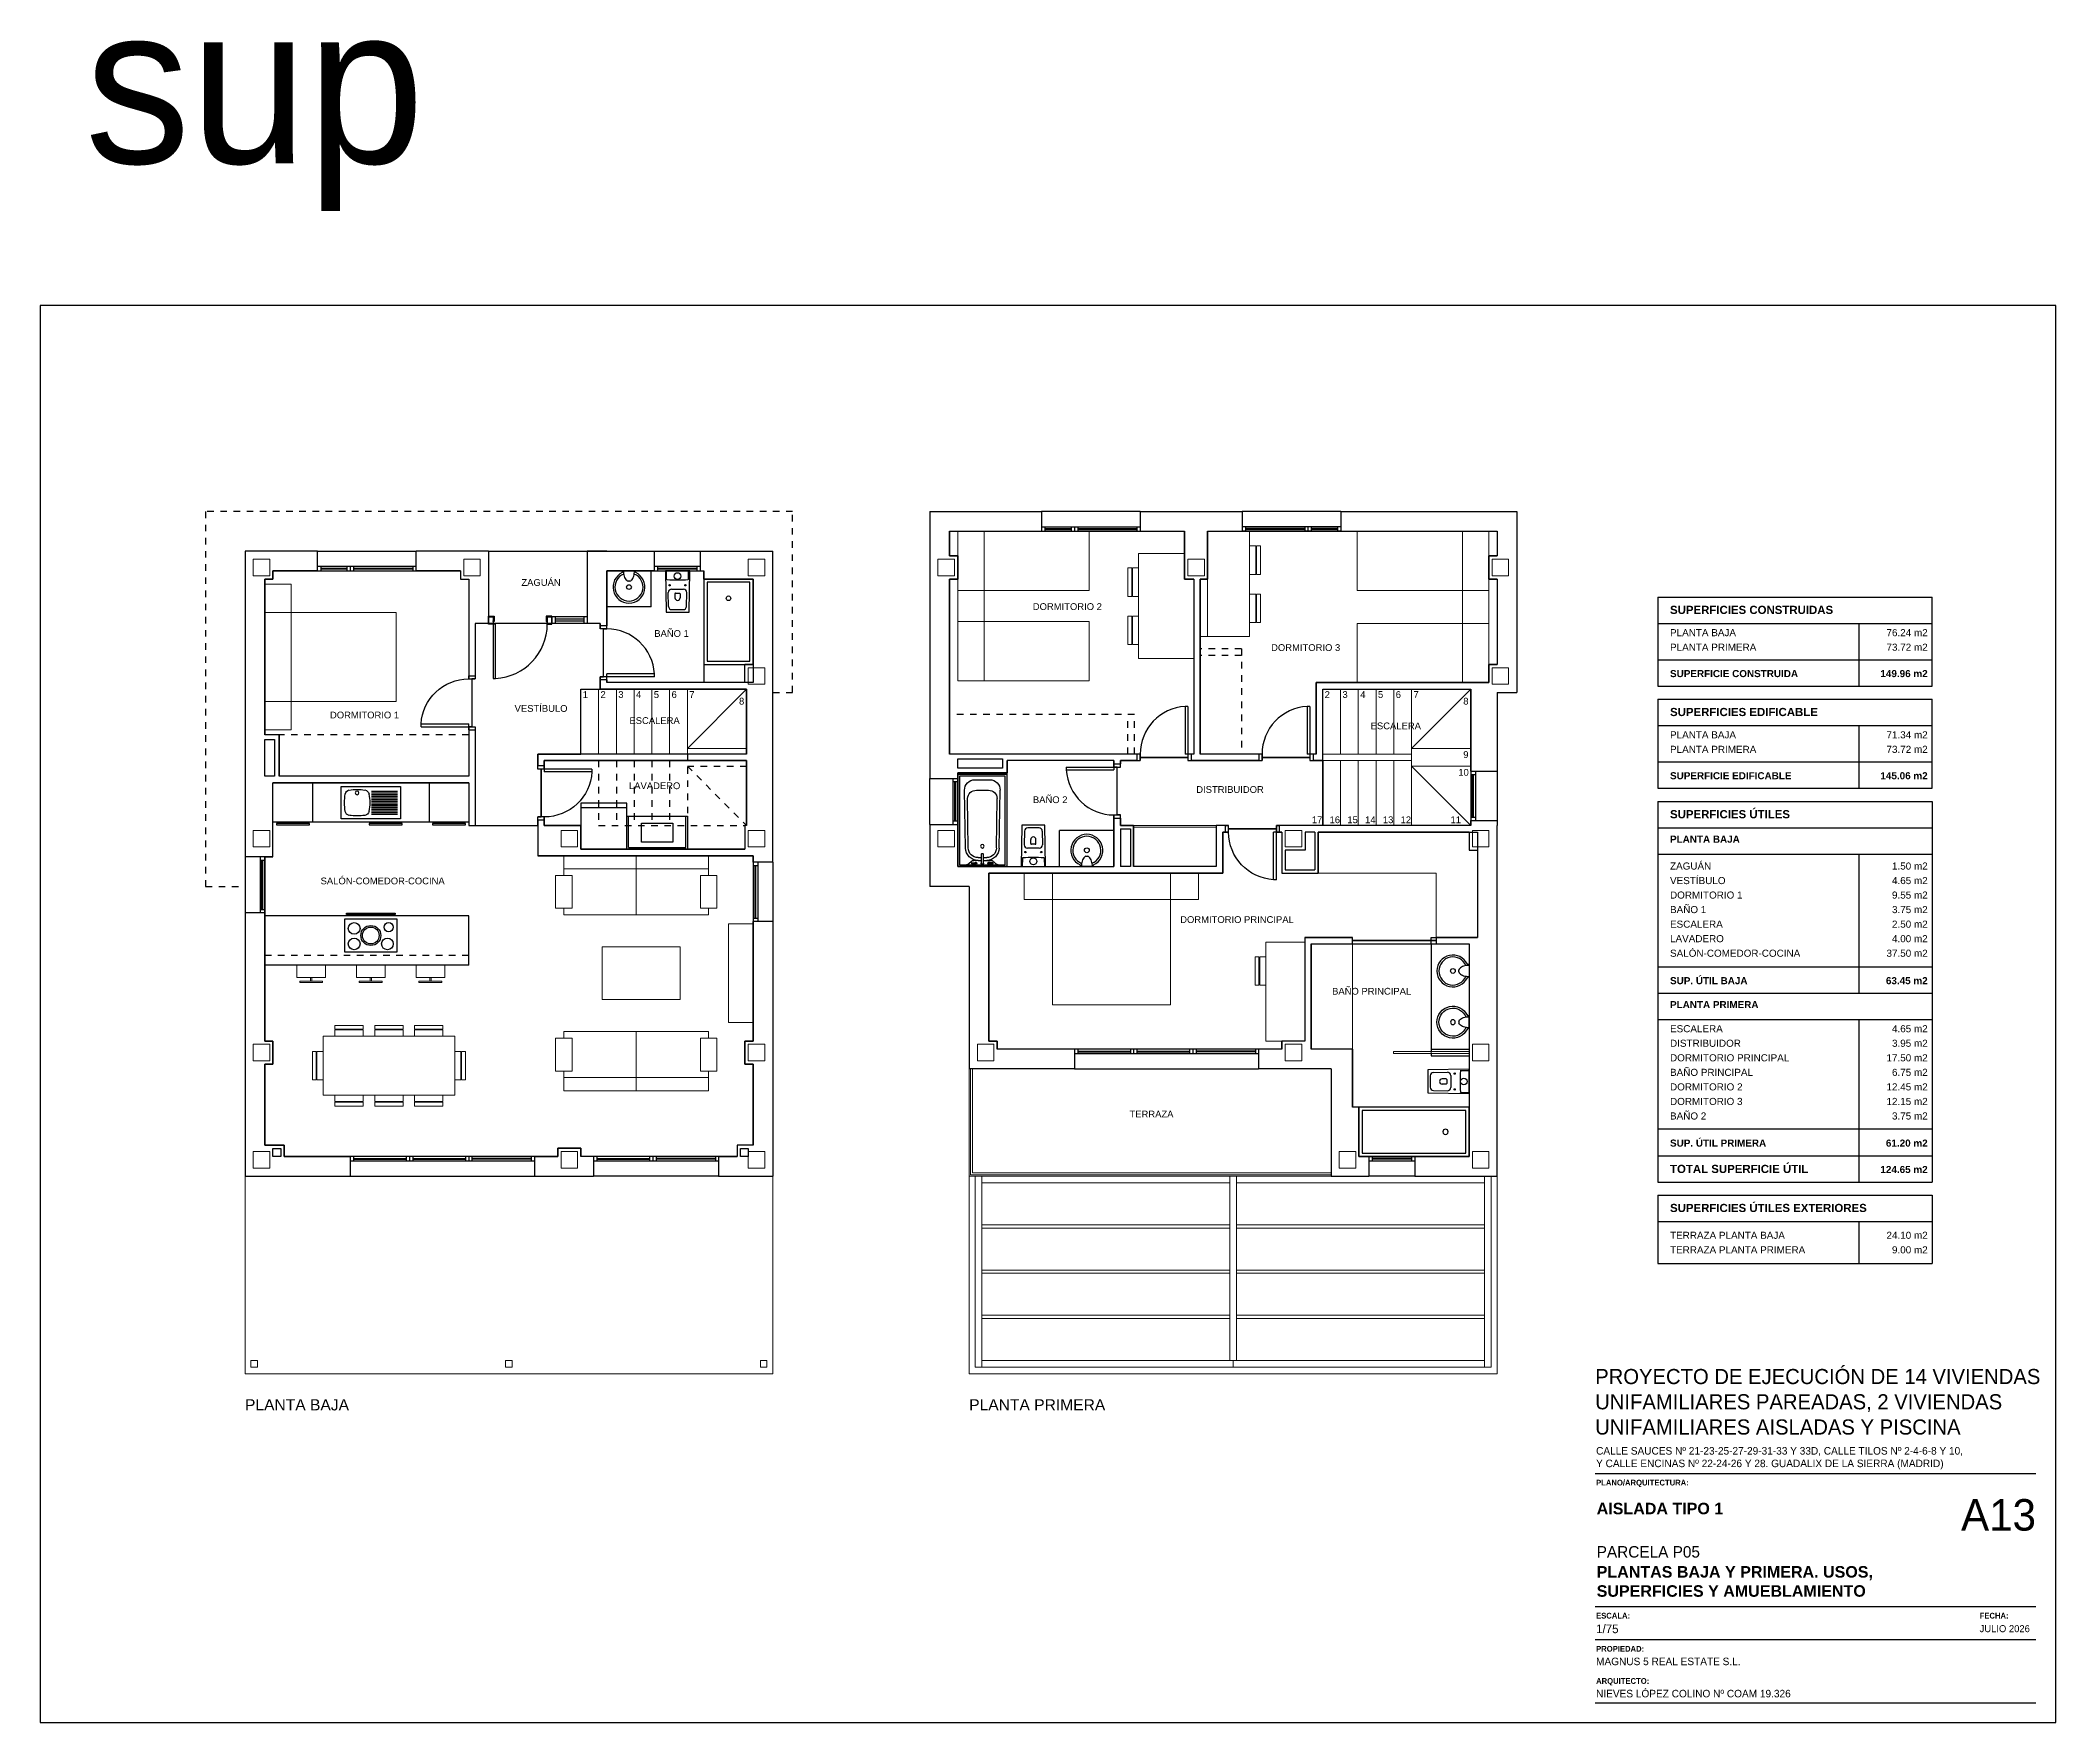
# Model space of a CAD drawing. Header units: millimetres. Extents: x 441156 to 441653, y 4514887 to 4515266.
# Drawn here: x 441363.37 to 441394.01, y 4515046.18 to 4515071.75 of the extents above; entities that cross this region are included whole.
import ezdxf
from ezdxf.enums import TextEntityAlignment as Align

# ---------------------------------------------------------------- set-up
doc = ezdxf.new("R2010")
doc.units = ezdxf.units.MM
doc.linetypes.add('CONTINUA', pattern=[0])
doc.linetypes.add('RAYITAS', pattern=[0.375, 0.25, -0.125])
doc.layers.add('01_cartela', color=6, linetype='Continuous', plot=False)
doc.layers.add('01_superficies', color=30, linetype='Continuous', plot=False)
for name, color, linetype, lineweight in [('01_muebles_B', 254, 'Continuous', 5), ('01_pilares baja', 5, 'Continuous', 20), ('01_varios', 4, 'Continuous', 0)]:
    doc.layers.add(name, color=color, linetype=linetype, lineweight=lineweight)
for name, color, linetype in [('01_muros', 1, 'Continuous'), ('01_proyección', 4, 'RAYITAS'), ('01_puertas', 2, 'Continuous'), ('01_sanitarios', 250, 'Continuous'), ('01_tabiques', 3, 'Continuous'), ('01_texto cartela', 5, 'Continuous'), ('01_textos', 7, 'Continuous'), ('01_ventanas', 2, 'Continuous')]:
    doc.layers.add(name, color=color, linetype=linetype)
doc.styles.add('Century Gothic', font='', dxfattribs={"height": 2})
doc.styles.add('Century Gothic_3', font='', dxfattribs={"height": 4.5})
doc.styles.add('Century Gothic_5', font='', dxfattribs={"height": 2.5})
doc.styles.add('Century Gothic_6', font='', dxfattribs={"height": 11})
doc.styles.add('Estilo1', font='swissel.ttf')
doc.styles.add('NIEVES2', font='sanss___.ttf')
doc.styles.add('NIEVES3', font='swisseb.ttf')
doc.styles.get('Century Gothic').set_extended_font_data('Century Gothic')
doc.styles.get('Century Gothic_3').set_extended_font_data('Century Gothic')
doc.styles.get('Century Gothic_5').set_extended_font_data('Century Gothic')
doc.styles.get('Century Gothic_6').set_extended_font_data('Century Gothic')

msp = doc.modelspace()

# ---------------------------------------------------------------- texts
at = {"layer": '01_texto cartela', "color": 4}
for s, height, style, p in [('SUPERFICIES CONSTRUIDAS', 0.12431, 'NIEVES3', (441388.147, 4515063.032)), ('PLANTA BAJA', 0.10764, 'Estilo1', (441388.147, 4515062.694)), ('PLANTA PRIMERA', 0.10764, 'Estilo1', (441388.147, 4515062.473)), ('SUPERFICIE CONSTRUIDA', 0.10764, 'NIEVES3', (441388.147, 4515062.072)), ('SUPERFICIES EDIFICABLE', 0.12431, 'NIEVES3', (441388.147, 4515061.48)), ('PLANTA BAJA', 0.10764, 'Estilo1', (441388.147, 4515061.142)), ('PLANTA PRIMERA', 0.10764, 'Estilo1', (441388.147, 4515060.921)), ('SUPERFICIE EDIFICABLE', 0.10764, 'NIEVES3', (441388.147, 4515060.52)), ('SUPERFICIES ÚTILES', 0.12431, 'NIEVES3', (441388.147, 4515059.927)), ('PLANTA BAJA', 0.10764, 'NIEVES3', (441388.147, 4515059.556)), ('VESTÍBULO', 0.1076, 'Estilo1', (441388.147, 4515058.927)), ('ZAGUÁN', 0.1076, 'Estilo1', (441388.147, 4515059.148)), ('DORMITORIO 1', 0.10764, 'Estilo1', (441388.147, 4515058.707)), ('BAÑO 1', 0.1076, 'Estilo1', (441388.147, 4515058.486)), ('ESCALERA', 0.1076, 'Estilo1', (441388.147, 4515058.265)), ('LAVADERO', 0.1076, 'Estilo1', (441388.147, 4515058.044)), ('SALÓN-COMEDOR-COCINA', 0.10764, 'Estilo1', (441388.147, 4515057.823)), ('SUP. ÚTIL BAJA', 0.10764, 'NIEVES3', (441388.147, 4515057.406)), ('PLANTA PRIMERA', 0.10764, 'NIEVES3', (441388.147, 4515057.042)), ('ESCALERA', 0.1076, 'Estilo1', (441388.147, 4515056.676)), ('DISTRIBUIDOR', 0.10764, 'Estilo1', (441388.147, 4515056.455)), ('DORMITORIO PRINCIPAL', 0.10764, 'Estilo1', (441388.147, 4515056.234)), ('BAÑO PRINCIPAL', 0.10764, 'Estilo1', (441388.147, 4515056.013)), ('DORMITORIO 2', 0.10764, 'Estilo1', (441388.147, 4515055.792)), ('DORMITORIO 3', 0.10764, 'Estilo1', (441388.147, 4515055.571)), ('BAÑO 2', 0.1076, 'Estilo1', (441388.147, 4515055.35)), ('SUP. ÚTIL PRIMERA', 0.10764, 'NIEVES3', (441388.147, 4515054.938)), ('TOTAL SUPERFICIE ÚTIL', 0.12431, 'NIEVES3', (441388.147, 4515054.537)), ('SUPERFICIES ÚTILES EXTERIORES', 0.12431, 'NIEVES3', (441388.147, 4515053.944)), ('TERRAZA PLANTA BAJA ', 0.10764, 'Estilo1', (441388.147, 4515053.537)), ('TERRAZA PLANTA PRIMERA ', 0.10764, 'Estilo1', (441388.147, 4515053.316))]:
    msp.add_text(s, height=height, dxfattribs=dict(at, style=style)).set_placement(p)
for s, style, p in [('76.24 m2', 'Estilo1', (441392.064, 4515062.694)), ('73.72 m2', 'Estilo1', (441392.064, 4515062.473)), ('149.96 m2', 'NIEVES3', (441392.064, 4515062.072)), ('71.34 m2', 'Estilo1', (441392.064, 4515061.142)), ('73.72 m2', 'Estilo1', (441392.064, 4515060.921)), ('145.06 m2', 'NIEVES3', (441392.064, 4515060.52)), ('4.65 m2', 'Estilo1', (441392.064, 4515058.927)), ('1.50 m2', 'Estilo1', (441392.064, 4515059.148)), ('9.55 m2', 'Estilo1', (441392.064, 4515058.707)), ('3.75 m2', 'Estilo1', (441392.064, 4515058.486)), ('4.00 m2', 'Estilo1', (441392.064, 4515058.044)), ('2.50 m2', 'Estilo1', (441392.064, 4515058.265)), ('37.50 m2', 'Estilo1', (441392.064, 4515057.823)), ('63.45 m2', 'NIEVES3', (441392.064, 4515057.406)), ('4.65 m2', 'Estilo1', (441392.064, 4515056.676)), ('17.50 m2', 'Estilo1', (441392.064, 4515056.234)), ('3.95 m2', 'Estilo1', (441392.064, 4515056.455)), ('6.75 m2', 'Estilo1', (441392.064, 4515056.013)), ('12.45 m2', 'Estilo1', (441392.064, 4515055.792)), ('12.15 m2', 'Estilo1', (441392.064, 4515055.571)), ('3.75 m2', 'Estilo1', (441392.064, 4515055.35)), ('61.20 m2', 'NIEVES3', (441392.064, 4515054.938)), ('124.65 m2', 'NIEVES3', (441392.064, 4515054.537)), ('24.10 m2', 'Estilo1', (441392.064, 4515053.537)), ('9.00 m2', 'Estilo1', (441392.064, 4515053.316))]:
    msp.add_text(s, height=0.1076, dxfattribs=dict(at, style=style)).set_placement(p, align=Align.RIGHT)
at = {"layer": '01_texto cartela', "color": 1}
for s, insert, char_height, width, attachment_point, style in [('sup', (441364.051, 4515072.272), 2.3929, 27.31448, 1, 'Century Gothic_6'), ('\\pt2.3273;AISLADA TIPO 1 ', (441387.032, 4515049.349), 0.17455, 7.00908, 7, 'NIEVES3'), ('A13', (441393.71, 4515049.582), 0.4786, 1.04985, 3, 'Century Gothic_6')]:
    msp.add_mtext(s, dxfattribs=dict(at, insert=insert, char_height=char_height, width=width, attachment_point=attachment_point, style=style))
at = {"layer": '01_texto cartela'}
for s, insert, char_height, width, attachment_point, style in [('\\PPROYECTO DE EJECUCIÓN DE 14 VIVIENDAS UNIFAMILIARES PAREADAS, 2 VIVIENDAS UNIFAMILIARES AISLADAS Y PISCINA', (441387.009, 4515051.943), 0.23, 6.82217, 1, 'Century Gothic_3'), ('CALLE SAUCES Nº 21-23-25-27-29-31-33 Y 33D, CALLE TILOS Nº 2-4-6-8 Y 10, \\PY CALLE ENCINAS Nº 22-24-26 Y 28. GUADALIX DE LA SIERRA (MADRID)', (441387.023, 4515050.373), 0.11455, 9.24681, 1, 'Century Gothic'), ('{\\fCentury Gothic|b1|i0|c0|p34;PLANO/ARQUITECTURA: }', (441387.023, 4515049.876), 0.08701, 2.11715, 1, 'Century Gothic'), ('\\pt2.3273;\\PPARCELA P05', (441387.032, 4515048.691), 0.17455, 7.00908, 7, 'Century Gothic_5'), ('\\pt2.3273;PLANTAS BAJA Y PRIMERA. USOS, \\PSUPERFICIES Y AMUEBLAMIENTO', (441387.032, 4515048.096), 0.17455, 7.00908, 7, 'NIEVES3'), ('{\\fCentury Gothic|b1|i0|c0|p34;ESCALA: }', (441387.023, 4515047.854), 0.08701, 2.11715, 1, 'Century Gothic'), ('{\\fCentury Gothic|b1|i0|c0|p34;FECHA: }', (441392.854, 4515047.854), 0.08701, 2.11715, 1, 'Century Gothic'), ('1/75', (441387.023, 4515047.676), 0.1309, 2.11715, 1, 'Century Gothic'), ('JULIO 2026', (441392.854, 4515047.667), 0.1069, 3.50438, 1, 'Century Gothic'), ('{\\fCentury Gothic|b1|i0|c0|p34;PROPIEDAD:}', (441387.023, 4515047.351), 0.08701, 0.83709, 1, 'Century Gothic'), ('MAGNUS 5 REAL ESTATE S.L.', (441387.023, 4515047.173), 0.11455, 4.88231, 1, 'Century Gothic'), ('{\\fCentury Gothic|b1|i0|c0|p34;ARQUITECTO:}', (441387.023, 4515046.862), 0.08701, 0.83709, 1, 'Century Gothic'), ('NIEVES LÓPEZ COLINO Nº COAM 19.326', (441387.023, 4515046.684), 0.11455, 3.65153, 1, 'Century Gothic')]:
    msp.add_mtext(s, dxfattribs=dict(at, insert=insert, char_height=char_height, width=width, attachment_point=attachment_point, style=style))
at = {"layer": '01_textos', "style": 'NIEVES2'}
for s, height, p in [('ZAGUÁN', 0.1026, (441370.984, 4515063.459, 0)), ('DORMITORIO 2', 0.10256, (441378.985, 4515063.093, 0)), ('BAÑO 1', 0.1026, (441372.968, 4515062.684, 0)), ('DORMITORIO 3', 0.10256, (441382.608, 4515062.47, 0)), ('1', 0.103, (441371.658, 4515061.756)), ('2', 0.103, (441371.928, 4515061.756)), ('3', 0.103, (441372.198, 4515061.756)), ('4', 0.103, (441372.468, 4515061.756)), ('5', 0.103, (441372.738, 4515061.756)), ('6', 0.103, (441373.008, 4515061.756)), ('7', 0.103, (441373.278, 4515061.756)), ('2', 0.103, (441382.937, 4515061.756, 0)), ('3', 0.103, (441383.207, 4515061.756, 0)), ('4', 0.103, (441383.477, 4515061.756, 0)), ('5', 0.103, (441383.747, 4515061.756, 0)), ('6', 0.103, (441384.017, 4515061.756, 0)), ('7', 0.103, (441384.287, 4515061.756, 0)), ('DORMITORIO 1', 0.10256, (441368.301, 4515061.445, 0)), ('VESTÍBULO', 0.1026, (441370.984, 4515061.545, 0)), ('8', 0.103, (441374.034, 4515061.655)), ('8', 0.103, (441385.043, 4515061.655, 0)), ('ESCALERA', 0.1026, (441372.71, 4515061.361, 0)), ('ESCALERA ', 0.1026, (441383.998, 4515061.28, 0)), ('9', 0.103, (441385.043, 4515060.844, 0)), ('10', 0.1026, (441385.008, 4515060.574, 0)), ('LAVADERO', 0.1026, (441372.711, 4515060.37, 0)), ('BAÑO 2', 0.1026, (441378.724, 4515060.158, 0)), ('DISTRIBUIDOR', 0.10256, (441381.458, 4515060.313, 0)), ('17', 0.1026, (441382.781, 4515059.853, 0)), ('16', 0.1026, (441383.051, 4515059.853, 0)), ('15', 0.1026, (441383.321, 4515059.853, 0)), ('14', 0.1026, (441383.591, 4515059.853, 0)), ('13', 0.1026, (441383.861, 4515059.853, 0)), ('12', 0.1026, (441384.131, 4515059.853, 0)), ('11', 0.1026, (441384.889, 4515059.853, 0)), ('SALÓN-COMEDOR-COCINA', 0.10256, (441368.576, 4515058.924, 0)), ('SALÓN-COMEDOR-COCINA', 0.10256, (441368.576, 4515058.924, 0)), ('SALÓN-COMEDOR-COCINA', 0.10256, (441368.576, 4515058.924, 0)), ('DORMITORIO PRINCIPAL', 0.10256, (441381.564, 4515058.337, 0)), ('BAÑO PRINCIPAL', 0.10256, (441383.611, 4515057.248, 0)), ('TERRAZA', 0.1026, (441380.264, 4515055.381, 0))]:
    msp.add_text(s, height=height, dxfattribs=at).set_placement(p, align=Align.CENTER)
at = {"layer": '01_textos', "color": 5, "style": 'Estilo1'}
for s, p in [('PLANTA BAJA', (441366.484, 4515050.93)), ('PLANTA PRIMERA', (441377.493, 4515050.93, 0))]:
    msp.add_text(s, height=0.16973, dxfattribs=at).set_placement(p)

# ---------------------------------------------------------------- blocks, each defined once
blk = doc.blocks.new('P725-10')
for p, q in [((-0.05, 0.824), (-0.091, 0.824)), ((-0.091, 0.824), (-0.091, 0.1)), ((-0.05, 0.824), (-0.05, 0)), ((-0.775, 0.1), (-0.825, 0.1)), ((-0.825, 0), (-0.775, 0)), ((-0.775, 0.1), (-0.775, 0)), ((0, 0.1), (-0.091, 0.1)), ((-0.05, 0), (0, 0))]:
    blk.add_line(p, q)
blk.add_arc((-0.05, 0.1), 0.725, 93.2758, 180)
blk = doc.blocks.new('duravit inodoro cisterna')
at = {"layer": '01_sanitarios', "linetype": 'Continuous'}
for p, q in [((-0.136, 0.541), (-0.14, 0.331)), ((0.086, 0.59), (-0.086, 0.59)), ((-0.04, 0.35), (-0.04, 0.41)), ((0.03, 0.34), (-0.03, 0.34)), ((0.04, 0.35), (0.04, 0.41)), ((0.136, 0.541), (0.14, 0.331)), ((-0.166, 0.127), (-0.168, 0)), ((0.09, 0.28), (-0.09, 0.28)), ((0.166, 0.127), (0.168, 0))]:
    blk.add_line(p, q, dxfattribs=at)
at = {"layer": '01_sanitarios', "linetype": 'Continuous', "flags": 128}
blk.add_lwpolyline([(0.181, 0, 0.414214), (0.185, 0.004), (0.185, 0.005), (0.175, 0.626, 0.436396), (0.171, 0.63), (-0.171, 0.63, 0.436396), (-0.175, 0.626), (-0.185, 0.005), (-0.185, 0.004, 0.414214), (-0.181, 0)], format="xyb", close=True, dxfattribs=at)
at = {"layer": '01_sanitarios', "linetype": 'Continuous'}
for centre, radius in [((-0.12, 0.22), 0.01), ((0, 0.08), 0.051), ((0.12, 0.22), 0.01)]:
    blk.add_circle(centre, radius, dxfattribs=at)
for centre, radius, start, end in [((-0.09, 0.33), 0.05, 179.076, 270), ((-0.086, 0.54), 0.05, 90, 179.076), ((0, 0.41), 0.04, 0, 180), ((-0.03, 0.35), 0.01, 180, 270), ((0.03, 0.35), 0.01, 270, 0), ((0.086, 0.54), 0.05, 0.924, 90), ((0.09, 0.33), 0.05, 270, 0.924), ((-0.159, 0.127), 0.007, 93.0641, 179.076), ((0, -2.844), 2.982, 86.9359, 93.0641), ((0.159, 0.127), 0.007, 0.924, 86.9359)]:
    blk.add_arc(centre, radius, start, end, dxfattribs=at)
blk = doc.blocks.new('lav-encimera 2')
at = {"layer": '01_sanitarios'}
for p, q in [((-0.174, -0.017), (-0.174, 0.017)), ((-0.003, 0.107), (-0.019, 0.107)), ((0, 0.104), (0, -0.104)), ((-0.003, -0.107), (-0.019, -0.107))]:
    blk.add_line(p, q, dxfattribs=at)
blk.add_circle((-0.275, 0), 0.04, dxfattribs=at)
for centre, radius, start, end in [((-0.275, 0), 0.27, 24.8749, 335.1251), ((-0.275, 0), 0.237, 22.0656, 338.0564), ((-0.122, 0), 0.0553, 135.6956, 162.5904), ((-0.047, -0.072), 0.159, 106.8165, 135.6956), ((-0.003, -0.217), 0.311, 89.383, 106.8165), ((-0.018, 0.121), 0.0142, 210.5291, 266.214), ((-0.003, 0.104), 0.003, 360, 83.3159), ((-0.122, 0), 0.0553, 197.9532, 224.3044), ((-0.047, 0.073), 0.159, 224.3044, 253.1835), ((-0.003, 0.218), 0.311, 253.1835, 270.617), ((-0.018, -0.121), 0.0142, 93.786, 149.4709), ((-0.003, -0.104), 0.003, 276.6841, 360)]:
    blk.add_arc(centre, radius, start, end, dxfattribs=at)
blk = doc.blocks.new('Bañera-Rectangular con grifo-3D - 1700 x 800 x 498mm-789295-PRIMERA SUPERFICIES Y MOBILIARIO')
at = {"layer": '01_sanitarios', "linetype": 'CONTINUA'}
for p, q in [((-0.475, -0.84), (-0.475, -0.09)), ((0.925, -0.84), (0.925, -0.09))]:
    blk.add_line(p, q, dxfattribs=at)
at = {"layer": '01_sanitarios'}
for p, q in [((0.925, -0.09), (-0.475, -0.09)), ((-0.449, -0.814), (-0.449, -0.116)), ((-0.449, -0.116), (0.899, -0.116)), ((0.643, -0.209), (-0.237, -0.195)), ((0.642, -0.251), (-0.109, -0.239)), ((0.845, -0.298), (0.884, -0.259)), ((0.867, -0.299), (0.867, -0.365)), ((0.867, -0.299), (0.882, -0.299)), ((0.882, -0.299), (0.882, -0.365)), ((0.899, -0.116), (0.899, -0.814)), ((-0.395, -0.35), (-0.395, -0.58)), ((-0.235, -0.375), (-0.235, -0.555)), ((0.875, -0.452), (0.737, -0.452)), ((0.737, -0.478), (0.875, -0.478)), ((0.788, -0.399), (0.788, -0.452)), ((0.788, -0.478), (0.788, -0.531)), ((0.83, -0.399), (0.83, -0.334)), ((0.83, -0.399), (0.83, -0.452)), ((0.83, -0.478), (0.83, -0.531)), ((0.83, -0.531), (0.83, -0.596)), ((0.867, -0.631), (0.867, -0.565)), ((0.882, -0.565), (0.882, -0.631)), ((0.925, -0.84), (-0.475, -0.84)), ((0.899, -0.814), (-0.449, -0.814)), ((0.643, -0.721), (-0.237, -0.735)), ((0.642, -0.679), (-0.109, -0.691)), ((0.845, -0.632), (0.884, -0.671)), ((0.882, -0.631), (0.867, -0.631))]:
    blk.add_line(p, q, dxfattribs=at)
blk.add_circle((0.615, -0.465), 0.0275, dxfattribs=at)
for centre, radius, start, end in [((-0.241, -0.349), 0.154, 88.3237, 180.683), ((-0.103, -0.371), 0.132, 92.9253, 181.402), ((0.64, -0.399), 0.148, 360, 89.1455), ((0.64, -0.399), 0.19, 0, 89.0868), ((0.88, -0.334), 0.05, 135, 180), ((0.849, -0.223), 0.05, 315.0032, 0), ((-0.241, -0.581), 0.154, 179.317, 271.6763), ((-0.103, -0.559), 0.132, 178.598, 267.0747), ((0.64, -0.531), 0.148, 270.921, 0), ((0.64, -0.531), 0.19, 270.9751, 0), ((0.88, -0.596), 0.05, 180, 224.8463), ((0.875, -0.365), 0.017, 116.179, 63.821), ((0.875, -0.565), 0.017, 296.179, 243.821), ((0.875, -0.465), 0.019, 223.1736, 136.8264), ((0.875, -0.365), 0.0075, 180, 0), ((0.875, -0.565), 0.0075, 0, 180), ((0.875, -0.465), 0.013, 270, 90), ((0.849, -0.707), 0.05, 0, 45.0092)]:
    blk.add_arc(centre, radius, start, end, dxfattribs=at)
blk.add_ellipse((0.737, -0.465), major_axis=(0, 0.013), ratio=0.955769, start_param=0, end_param=3.141593, dxfattribs=at)
blk = doc.blocks.new('5-fuegos')
blk.add_lwpolyline([(-0.4, -0.25), (0.4, -0.25), (0.4, 0.25), (-0.4, 0.25)], close=True)
for centre, radius in [((-0.253, 0.107), 0.089), ((0, 0), 0.152), ((0, 0), 0.127), ((0.273, 0.127), 0.0693), ((-0.253, -0.127), 0.089), ((0.253, -0.127), 0.089)]:
    blk.add_circle(centre, radius)
blk = doc.blocks.new('A$C0D2B3CAA')
at = {"layer": '01_sanitarios', "ltscale": 0.5}
for p, q in [((0.49, 0.9), (0, 0.9)), ((0, 0.9), (0, 0)), ((0.07, 0.459), (0.07, 0.855)), ((0.095, 0.459), (0.095, 0.855)), ((0.12, 0.459), (0.12, 0.855)), ((0.145, 0.459), (0.145, 0.855)), ((0.17, 0.459), (0.17, 0.855)), ((0.195, 0.459), (0.195, 0.855)), ((0.22, 0.459), (0.22, 0.855)), ((0.245, 0.459), (0.245, 0.855)), ((0.27, 0.459), (0.27, 0.855)), ((0.295, 0.459), (0.295, 0.855)), ((0.32, 0.459), (0.32, 0.855)), ((0.345, 0.459), (0.345, 0.855)), ((0.37, 0.459), (0.37, 0.855)), ((0.395, 0.459), (0.395, 0.855)), ((0.42, 0.459), (0.42, 0.855)), ((0.49, 0), (0.49, 0.9)), ((0, 0), (0.49, 0))]:
    blk.add_line(p, q, dxfattribs=at)
blk.add_circle((0.394, 0.242), 0.0275, dxfattribs=at)
for centre, radius, start, end in [((0.793, 0.242), 0.75, 170.9213, 189.0787), ((0.126, 0.349), 0.075, 100.1148, 170.9213), ((0.245, -0.316), 0.75, 79.8852, 100.1148), ((0.364, 0.349), 0.075, 9.0787, 79.8852), ((-0.303, 0.242), 0.75, 350.9213, 9.0787), ((0.126, 0.135), 0.075, 189.0787, 259.8852), ((0.245, 0.8), 0.75, 259.8852, 280.1148), ((0.364, 0.135), 0.075, 280.1148, 350.9213)]:
    blk.add_arc(centre, radius, start, end, dxfattribs=at)

# ---------------------------------------------------------------- linework, layer by layer
at = {"layer": '01_cartela', "color": 1}
msp.add_lwpolyline([(441363.372, 4515067.72), (441363.372, 4515046.185), (441394.01, 4515046.185), (441394.01, 4515067.72)], close=True, dxfattribs=at)
at = {"layer": '01_muebles_B', "linetype": 'CONTINUA'}
for p, q in [((441377.718, 4515064.288, 0), (441377.718, 4515063.388, 0)), ((441381.756, 4515062.688, 0), (441381.756, 4515064.288, 0)), ((441384.993, 4515064.288), (441384.993, 4515063.388)), ((441380.068, 4515062.353, 0), (441380.068, 4515063.953, 0)), ((441380.768, 4515063.953, 0), (441380.068, 4515063.953, 0)), ((441367.184, 4515063.053), (441367.184, 4515061.703)), ((441377.718, 4515062.918, 0), (441377.718, 4515062.018, 0)), ((441384.993, 4515062.888), (441384.993, 4515061.988)), ((441381.006, 4515062.688, 0), (441381.756, 4515062.688, 0)), ((441380.768, 4515062.353, 0), (441380.068, 4515062.353, 0)), ((441380.768, 4515062.353, 0), (441380.906, 4515062.353, 0)), ((441372.431, 4515059.358, 0), (441372.431, 4515058.458, 0)), ((441373.531, 4515059.158, 0), (441371.331, 4515059.158, 0)), ((441380.551, 4515058.693, 0), (441378.76, 4515058.693, 0)), ((441372.431, 4515055.788, 0), (441372.431, 4515056.688, 0)), ((441373.531, 4515055.988, 0), (441371.331, 4515055.988, 0))]:
    msp.add_line(p, q, dxfattribs=at)
at = {"layer": '01_muebles_B'}
msp.add_line((441378.068, 4515060.593, 0), (441378.068, 4515060.618, 0), dxfattribs=at)
at = {"layer": '01_muebles_B', "linetype": 'CONTINUA', "elevation": 0}
for points in [[(441377.318, 4515063.388), (441379.318, 4515063.388), (441379.318, 4515064.288), (441377.318, 4515064.288)], [(441381.85, 4515064.066), (441381.85, 4515063.634), (441381.756, 4515063.634), (441381.756, 4515064.066)], [(441381.919, 4515064.066), (441381.919, 4515063.634), (441381.861, 4515063.634), (441381.861, 4515064.066)], [(441379.905, 4515063.731), (441379.905, 4515063.299), (441379.963, 4515063.299), (441379.963, 4515063.731)], [(441379.974, 4515063.731), (441379.974, 4515063.299), (441380.068, 4515063.299), (441380.068, 4515063.731)], [(441377.319, 4515062.918), (441377.319, 4515063.388), (441377.718, 4515063.388), (441377.718, 4515062.918)], [(441381.85, 4515063.334), (441381.85, 4515062.902), (441381.756, 4515062.902), (441381.756, 4515063.334)], [(441381.919, 4515063.334), (441381.919, 4515062.902), (441381.861, 4515062.902), (441381.861, 4515063.334)], [(441377.318, 4515062.018), (441379.318, 4515062.018), (441379.318, 4515062.918), (441377.318, 4515062.918)], [(441379.905, 4515062.999), (441379.905, 4515062.567), (441379.963, 4515062.567), (441379.963, 4515062.999)], [(441379.974, 4515062.999), (441379.974, 4515062.567), (441380.068, 4515062.567), (441380.068, 4515062.999)], [(441371.206, 4515059.059), (441371.206, 4515058.559), (441371.456, 4515058.559), (441371.456, 4515059.059)], [(441373.656, 4515059.059), (441373.656, 4515058.559), (441373.406, 4515058.559), (441373.406, 4515059.059)], [(441378.76, 4515059.093), (441378.33, 4515059.093), (441378.33, 4515058.693), (441378.76, 4515058.693)], [(441378.76, 4515057.093), (441378.76, 4515059.093), (441380.551, 4515059.093), (441380.551, 4515057.093)], [(441380.551, 4515059.093), (441380.981, 4515059.093), (441380.981, 4515058.693), (441380.551, 4515058.693)], [(441374.209, 4515056.824), (441373.835, 4515056.824), (441373.835, 4515058.322), (441374.209, 4515058.322)], [(441373.1, 4515057.173), (441373.1, 4515057.973), (441371.912, 4515057.973), (441371.912, 4515057.173)], [(441381.84, 4515057.821), (441381.84, 4515057.389), (441381.898, 4515057.389), (441381.898, 4515057.821)], [(441381.909, 4515057.821), (441381.909, 4515057.389), (441382.003, 4515057.389), (441382.003, 4515057.821)], [(441382.003, 4515056.543), (441382.593, 4515056.543), (441382.593, 4515058.043), (441382.003, 4515058.043)], [(441367.499, 4515057.452), (441367.499, 4515057.508), (441367.479, 4515057.508), (441367.479, 4515057.452)], [(441368.386, 4515057.452), (441368.386, 4515057.508), (441368.406, 4515057.508), (441368.406, 4515057.452)], [(441369.294, 4515057.452), (441369.294, 4515057.508), (441369.314, 4515057.508), (441369.314, 4515057.452)], [(441367.664, 4515057.432), (441367.664, 4515057.452), (441367.315, 4515057.452), (441367.315, 4515057.432)], [(441368.221, 4515057.432), (441368.221, 4515057.452), (441368.571, 4515057.452), (441368.571, 4515057.432)], [(441369.128, 4515057.432), (441369.128, 4515057.452), (441369.478, 4515057.452), (441369.478, 4515057.432)], [(441371.206, 4515056.087), (441371.206, 4515056.587), (441371.456, 4515056.587), (441371.456, 4515056.087)], [(441373.656, 4515056.087), (441373.656, 4515056.587), (441373.406, 4515056.587), (441373.406, 4515056.087)]]:
    msp.add_lwpolyline(points, close=True, dxfattribs=at)
at = {"layer": '01_muebles_B', "linetype": 'CONTINUA'}
for points in [[(441385.393, 4515063.388), (441383.393, 4515063.388), (441383.393, 4515064.288), (441385.393, 4515064.288)], [(441366.784, 4515063.053), (441366.784, 4515063.484), (441367.184, 4515063.484), (441367.184, 4515063.053)], [(441384.994, 4515062.888), (441384.994, 4515063.388), (441385.393, 4515063.388), (441385.393, 4515062.888)], [(441368.784, 4515061.703), (441366.784, 4515061.703), (441366.784, 4515063.053), (441368.784, 4515063.053)], [(441385.393, 4515061.988), (441383.393, 4515061.988), (441383.393, 4515062.888), (441385.393, 4515062.888)], [(441366.784, 4515061.703), (441366.784, 4515061.273), (441367.184, 4515061.273), (441367.184, 4515061.703)], [(441367.671, 4515056.618), (441369.671, 4515056.618), (441369.671, 4515055.718), (441367.671, 4515055.718)], [(441367.85, 4515056.781), (441368.282, 4515056.781), (441368.282, 4515056.723), (441367.85, 4515056.723)], [(441367.85, 4515056.712), (441368.282, 4515056.712), (441368.282, 4515056.618), (441367.85, 4515056.618)], [(441368.455, 4515056.781), (441368.887, 4515056.781), (441368.887, 4515056.723), (441368.455, 4515056.723)], [(441368.455, 4515056.712), (441368.887, 4515056.712), (441368.887, 4515056.618), (441368.455, 4515056.618)], [(441369.06, 4515056.781), (441369.492, 4515056.781), (441369.492, 4515056.723), (441369.06, 4515056.723)], [(441369.06, 4515056.712), (441369.492, 4515056.712), (441369.492, 4515056.618), (441369.06, 4515056.618)], [(441367.508, 4515056.384), (441367.508, 4515055.952), (441367.566, 4515055.952), (441367.566, 4515056.384)], [(441367.577, 4515056.384), (441367.577, 4515055.952), (441367.671, 4515055.952), (441367.671, 4515056.384)], [(441369.765, 4515056.384), (441369.765, 4515055.952), (441369.671, 4515055.952), (441369.671, 4515056.384)], [(441369.834, 4515056.384), (441369.834, 4515055.952), (441369.776, 4515055.952), (441369.776, 4515056.384)], [(441367.85, 4515055.624), (441368.282, 4515055.624), (441368.282, 4515055.718), (441367.85, 4515055.718)], [(441368.455, 4515055.624), (441368.887, 4515055.624), (441368.887, 4515055.718), (441368.455, 4515055.718)], [(441369.06, 4515055.624), (441369.492, 4515055.624), (441369.492, 4515055.718), (441369.06, 4515055.718)], [(441367.85, 4515055.555), (441368.282, 4515055.555), (441368.282, 4515055.613), (441367.85, 4515055.613)], [(441368.455, 4515055.555), (441368.887, 4515055.555), (441368.887, 4515055.613), (441368.455, 4515055.613)], [(441369.06, 4515055.555), (441369.492, 4515055.555), (441369.492, 4515055.613), (441369.06, 4515055.613)]]:
    msp.add_lwpolyline(points, close=True, dxfattribs=at)
at = {"layer": '01_muebles_B', "linetype": 'CONTINUA', "elevation": 0}
for points in [[(441381.118, 4515062.688), (441381.118, 4515063.563)], [(441371.331, 4515059.059), (441371.331, 4515059.358), (441373.531, 4515059.358), (441373.531, 4515059.059)], [(441373.531, 4515058.559), (441373.531, 4515058.458), (441371.331, 4515058.458), (441371.331, 4515058.559)], [(441367.272, 4515057.693), (441367.272, 4515057.508), (441367.706, 4515057.508), (441367.706, 4515057.693)], [(441368.614, 4515057.693), (441368.614, 4515057.508), (441368.179, 4515057.508), (441368.179, 4515057.693)], [(441369.521, 4515057.693), (441369.521, 4515057.508), (441369.087, 4515057.508), (441369.086, 4515057.693)], [(441373.531, 4515056.587), (441373.531, 4515056.688), (441371.331, 4515056.688), (441371.331, 4515056.587)], [(441371.331, 4515056.087), (441371.331, 4515055.788), (441373.531, 4515055.788), (441373.531, 4515056.087)]]:
    msp.add_lwpolyline(points, dxfattribs=at)
at = {"layer": '01_muros'}
for p, q in [((441376.893, 4515064.588), (441376.893, 4515060.531)), ((441376.893, 4515064.588), (441378.593, 4515064.588)), ((441378.593, 4515064.588, 0), (441378.593, 4515064.288, 0)), ((441380.093, 4515064.588, 0), (441380.093, 4515064.288, 0)), ((441380.093, 4515064.588), (441381.643, 4515064.588, 0)), ((441381.643, 4515064.588, 0), (441381.643, 4515064.288, 0)), ((441383.143, 4515064.588, 0), (441385.818, 4515064.588)), ((441383.143, 4515064.588, 0), (441383.143, 4515064.288, 0)), ((441385.818, 4515064.588, 0), (441385.818, 4515061.838, 0)), ((441367.584, 4515063.988), (441366.484, 4515063.988)), ((441366.484, 4515063.988), (441366.484, 4515059.343)), ((441367.584, 4515063.688), (441367.584, 4515063.988)), ((441370.184, 4515063.988), (441369.084, 4515063.988)), ((441369.084, 4515063.688), (441369.084, 4515063.988)), ((441370.184, 4515063.988), (441370.184, 4515062.888)), ((441371.984, 4515063.988), (441371.684, 4515063.988)), ((441371.684, 4515063.988), (441371.684, 4515062.888)), ((441371.684, 4515063.988), (441372.709, 4515063.988)), ((441372.709, 4515063.688), (441372.709, 4515063.988)), ((441373.409, 4515063.688), (441373.409, 4515063.988)), ((441373.409, 4515063.988), (441374.509, 4515063.988)), ((441374.509, 4515059.258, 0), (441374.509, 4515063.988)), ((441385.518, 4515061.838, 0), (441385.818, 4515061.838, 0)), ((441385.518, 4515061.838, 0), (441385.518, 4515060.643, 0)), ((441385.118, 4515060.643), (441385.518, 4515060.643)), ((441376.893, 4515060.531, 0), (441377.318, 4515060.531, 0)), ((441376.893, 4515059.831), (441376.893, 4515058.893)), ((441376.893, 4515059.831, 0), (441377.318, 4515059.831, 0)), ((441385.118, 4515059.893), (441385.518, 4515059.893)), ((441385.518, 4515059.893, 0), (441385.518, 4515059.818, 0)), ((441385.518, 4515054.488), (441385.518, 4515059.818)), ((441366.909, 4515059.343), (441366.484, 4515059.343)), ((441374.509, 4515059.258, 0), (441374.209, 4515059.258, 0)), ((441377.493, 4515058.893), (441376.893, 4515058.893)), ((441377.493, 4515058.893), (441377.493, 4515056.118)), ((441366.784, 4515058.493), (441366.484, 4515058.493)), ((441366.484, 4515058.493), (441366.484, 4515054.488)), ((441374.509, 4515058.358, 0), (441374.209, 4515058.358, 0)), ((441374.509, 4515058.358, 0), (441374.509, 4515054.488, 0)), ((441379.093, 4515056.418, 0), (441379.093, 4515056.118, 0)), ((441381.893, 4515056.418, 0), (441381.893, 4515056.118, 0)), ((441379.093, 4515056.118, 0), (441377.493, 4515056.118, 0)), ((441382.993, 4515056.118, 0), (441381.893, 4515056.118, 0)), ((441382.993, 4515056.118), (441382.993, 4515054.488)), ((441368.084, 4515054.788, 0), (441368.084, 4515054.488, 0)), ((441370.884, 4515054.788, 0), (441370.884, 4515054.488, 0)), ((441371.784, 4515054.788, 0), (441371.784, 4515054.488, 0)), ((441373.684, 4515054.788, 0), (441373.684, 4515054.488, 0)), ((441383.568, 4515054.788, 0), (441383.568, 4515054.488, 0)), ((441384.268, 4515054.788, 0), (441384.268, 4515054.488, 0)), ((441366.484, 4515054.488), (441368.084, 4515054.488)), ((441366.484, 4515054.488), (441368.084, 4515054.488, 0)), ((441370.884, 4515054.488, 0), (441371.784, 4515054.488, 0)), ((441373.684, 4515054.488, 0), (441374.509, 4515054.488)), ((441382.993, 4515054.488), (441383.568, 4515054.488)), ((441384.268, 4515054.488), (441385.518, 4515054.488, 0))]:
    msp.add_line(p, q, dxfattribs=at)
at = {"layer": '01_pilares baja'}
for points in [[(441366.859, 4515063.613), (441366.609, 4515063.613), (441366.609, 4515063.863), (441366.859, 4515063.863), (441366.859, 4515063.613)], [(441370.059, 4515063.613), (441369.809, 4515063.613), (441369.809, 4515063.863), (441370.059, 4515063.863), (441370.059, 4515063.613)], [(441374.134, 4515063.863), (441374.384, 4515063.863), (441374.384, 4515063.613), (441374.134, 4515063.613), (441374.134, 4515063.863)], [(441377.268, 4515063.613), (441377.018, 4515063.613), (441377.018, 4515063.863), (441377.268, 4515063.863), (441377.268, 4515063.613)], [(441381.068, 4515063.613), (441380.818, 4515063.613), (441380.818, 4515063.863), (441381.068, 4515063.863), (441381.068, 4515063.613)], [(441385.443, 4515063.863), (441385.693, 4515063.863), (441385.693, 4515063.613), (441385.443, 4515063.613), (441385.443, 4515063.863)], [(441374.134, 4515062.213), (441374.384, 4515062.213), (441374.384, 4515061.963), (441374.134, 4515061.963), (441374.134, 4515062.213)], [(441385.443, 4515062.213), (441385.693, 4515062.213), (441385.693, 4515061.963), (441385.443, 4515061.963), (441385.443, 4515062.213)], [(441366.859, 4515059.493), (441366.609, 4515059.493), (441366.609, 4515059.743), (441366.859, 4515059.743), (441366.859, 4515059.493)], [(441371.539, 4515059.493), (441371.289, 4515059.493), (441371.289, 4515059.743), (441371.539, 4515059.743), (441371.539, 4515059.493)], [(441374.134, 4515059.493), (441374.384, 4515059.493), (441374.384, 4515059.743), (441374.134, 4515059.743), (441374.134, 4515059.493)], [(441377.268, 4515059.493), (441377.018, 4515059.493), (441377.018, 4515059.743), (441377.268, 4515059.743), (441377.268, 4515059.493)], [(441382.548, 4515059.493), (441382.298, 4515059.493), (441382.298, 4515059.743), (441382.548, 4515059.743), (441382.548, 4515059.493)], [(441385.143, 4515059.493), (441385.393, 4515059.493), (441385.393, 4515059.743), (441385.143, 4515059.743), (441385.143, 4515059.493)], [(441366.859, 4515056.243), (441366.609, 4515056.243), (441366.609, 4515056.493), (441366.859, 4515056.493), (441366.859, 4515056.243)], [(441374.134, 4515056.243), (441374.384, 4515056.243), (441374.384, 4515056.493), (441374.134, 4515056.493), (441374.134, 4515056.243)], [(441377.868, 4515056.243), (441377.618, 4515056.243), (441377.618, 4515056.493), (441377.868, 4515056.493), (441377.868, 4515056.243)], [(441382.298, 4515056.243), (441382.548, 4515056.243), (441382.548, 4515056.493), (441382.298, 4515056.493), (441382.298, 4515056.243)], [(441385.143, 4515056.243), (441385.393, 4515056.243), (441385.393, 4515056.493), (441385.143, 4515056.493), (441385.143, 4515056.243)], [(441366.859, 4515054.613), (441366.609, 4515054.613), (441366.609, 4515054.863), (441366.859, 4515054.863), (441366.859, 4515054.613)], [(441371.539, 4515054.613), (441371.289, 4515054.613), (441371.289, 4515054.863), (441371.539, 4515054.863), (441371.539, 4515054.613)], [(441374.134, 4515054.613), (441374.384, 4515054.613), (441374.384, 4515054.863), (441374.134, 4515054.863), (441374.134, 4515054.613)], [(441383.118, 4515054.613), (441383.368, 4515054.613), (441383.368, 4515054.863), (441383.118, 4515054.863), (441383.118, 4515054.613)], [(441385.143, 4515054.613), (441385.393, 4515054.613), (441385.393, 4515054.863), (441385.143, 4515054.863), (441385.143, 4515054.613)]]:
    msp.add_lwpolyline(points, close=True, dxfattribs=at)
at = {"layer": '01_proyección', "color": 120, "ltscale": 0.25}
for p, q in [((441381.631, 4515062.503, 0), (441381.006, 4515062.503, 0)), ((441381.631, 4515062.403, 0), (441381.006, 4515062.403, 0)), ((441381.631, 4515062.503, 0), (441381.631, 4515060.903, 0)), ((441380.006, 4515061.503), (441377.193, 4515061.503)), ((441379.906, 4515060.903, 0), (441379.906, 4515061.503, 0)), ((441380.006, 4515060.903, 0), (441380.006, 4515061.503, 0)), ((441369.884, 4515061.193), (441367.004, 4515061.193)), ((441373.209, 4515060.903), (441373.209, 4515059.818)), ((441371.859, 4515060.803), (441371.859, 4515059.818)), ((441372.129, 4515060.803), (441372.129, 4515059.818)), ((441372.399, 4515060.803), (441372.399, 4515059.818)), ((441372.669, 4515060.803), (441372.669, 4515059.818)), ((441372.939, 4515060.803), (441372.939, 4515059.818)), ((441373.209, 4515060.718), (441374.109, 4515060.718)), ((441373.209, 4515060.718), (441374.109, 4515059.818)), ((441371.859, 4515059.818), (441374.084, 4515059.818)), ((441369.884, 4515057.843), (441366.784, 4515057.843))]:
    msp.add_line(p, q, dxfattribs=at)
at = {"layer": '01_proyección', "color": 120, "ltscale": 0.25, "elevation": 0}
msp.add_lwpolyline([(441374.509, 4515061.838), (441374.809, 4515061.838), (441374.809, 4515064.588), (441365.884, 4515064.588), (441365.884, 4515058.893), (441366.484, 4515058.893)], dxfattribs=at)
at = {"layer": '01_puertas', "color": 2, "linetype": 'CONTINUA'}
for p, q in [((441370.184, 4515063.988), (441371.684, 4515063.988)), ((441370.194, 4515062.888), (441370.254, 4515062.888)), ((441370.254, 4515062.918), (441370.254, 4515062.888)), ((441370.269, 4515062.988), (441370.269, 4515062.928)), ((441371.064, 4515062.988), (441371.064, 4515062.928)), ((441371.079, 4515062.918), (441371.079, 4515062.888)), ((441371.149, 4515062.988), (441371.149, 4515062.888)), ((441371.684, 4515062.988), (441371.149, 4515062.988)), ((441371.684, 4515062.888), (441371.149, 4515062.888)), ((441371.199, 4515062.988), (441371.199, 4515062.888)), ((441371.634, 4515062.955), (441371.199, 4515062.955)), ((441371.634, 4515062.921), (441371.199, 4515062.921)), ((441371.634, 4515062.988), (441371.634, 4515062.888))]:
    msp.add_line(p, q, dxfattribs=at)
for points in [[(441370.269, 4515062.998), (441370.269, 4515062.988), (441370.184, 4515062.988), (441370.184, 4515062.998)], [(441370.254, 4515062.888), (441370.184, 4515062.888), (441370.184, 4515062.988), (441370.254, 4515062.988)], [(441370.254, 4515062.888), (441370.254, 4515062.878), (441370.184, 4515062.878), (441370.184, 4515062.888)], [(441370.269, 4515062.928), (441370.269, 4515062.918), (441370.254, 4515062.918), (441370.254, 4515062.928)], [(441370.254, 4515062.878), (441370.254, 4515062.053), (441370.294, 4515062.053), (441370.294, 4515062.878)], [(441371.064, 4515062.998), (441371.064, 4515062.988), (441371.149, 4515062.988), (441371.149, 4515062.998)], [(441371.064, 4515062.928), (441371.064, 4515062.918), (441371.079, 4515062.918), (441371.079, 4515062.928)], [(441371.079, 4515062.888), (441371.079, 4515062.878), (441371.149, 4515062.878), (441371.149, 4515062.888)]]:
    msp.add_lwpolyline(points, close=True, dxfattribs=at)
for points in [[(441371.079, 4515062.988), (441371.079, 4515062.888)], [(441371.149, 4515062.888), (441371.149, 4515062.988)]]:
    msp.add_lwpolyline(points, dxfattribs=at)
msp.add_arc((441370.252, 4515062.879), 0.827, 272.8856, 359.9505, dxfattribs=at)
at = {"layer": '01_sanitarios', "linetype": 'CONTINUA'}
for p, q in [((441372.659, 4515063.138), (441372.659, 4515063.688)), ((441372.659, 4515063.138), (441371.984, 4515063.138)), ((441373.459, 4515062.263, 0), (441373.459, 4515061.988)), ((441367.509, 4515060.468), (441367.509, 4515059.868)), ((441369.284, 4515060.468), (441369.284, 4515059.868)), ((441372.289, 4515060.088, 0), (441371.589, 4515060.088, 0)), ((441372.314, 4515059.483, 0), (441372.314, 4515059.958, 0)), ((441373.184, 4515059.483, 0), (441373.184, 4515059.958, 0)), ((441369.884, 4515059.868), (441366.909, 4515059.868)), ((441379.693, 4515059.743), (441378.868, 4515059.743)), ((441378.868, 4515059.193, 0), (441378.868, 4515059.743)), ((441372.314, 4515059.483, 0), (441373.184, 4515059.483, 0)), ((441369.884, 4515058.443), (441366.784, 4515058.443)), ((441369.884, 4515057.693), (441369.884, 4515058.443)), ((441384.518, 4515058.018), (441384.518, 4515056.418)), ((441369.884, 4515057.693), (441366.784, 4515057.693))]:
    msp.add_line(p, q, dxfattribs=at)
at = {"layer": '01_sanitarios', "linetype": 'CONTINUA', "elevation": 0}
for points in [[(441374.209, 4515063.563), (441373.459, 4515063.563), (441373.459, 4515062.263), (441374.209, 4515062.263)], [(441374.159, 4515063.513), (441373.509, 4515063.513), (441373.509, 4515062.313), (441374.159, 4515062.313)], [(441371.589, 4515060.158), (441371.589, 4515059.458), (441372.289, 4515059.458), (441372.289, 4515060.158)], [(441372.289, 4515059.958), (441373.209, 4515059.958), (441373.209, 4515059.458), (441372.289, 4515059.458)], [(441368.371, 4515059.848), (441368.371, 4515059.828), (441368.871, 4515059.828), (441368.871, 4515059.848)], [(441372.513, 4515059.851), (441372.985, 4515059.851), (441372.985, 4515059.565), (441372.513, 4515059.565)], [(441368.764, 4515058.463), (441368.029, 4515058.463), (441368.029, 4515058.483), (441368.764, 4515058.483)]]:
    msp.add_lwpolyline(points, close=True, dxfattribs=at)
at = {"layer": '01_sanitarios', "linetype": 'CONTINUA'}
for points in [[(441366.962, 4515059.848), (441366.962, 4515059.828), (441367.462, 4515059.828), (441367.462, 4515059.848)], [(441369.334, 4515059.848), (441369.334, 4515059.828), (441369.834, 4515059.828), (441369.834, 4515059.848)], [(441385.093, 4515055.538), (441383.418, 4515055.538), (441383.418, 4515054.788), (441385.093, 4515054.788)], [(441385.043, 4515055.488), (441383.468, 4515055.488), (441383.468, 4515054.838), (441385.043, 4515054.838)]]:
    msp.add_lwpolyline(points, close=True, dxfattribs=at)
msp.add_circle((441373.834, 4515063.27, 0), 0.035, dxfattribs=at)
for start, end in [(0.0137, 180.0137), (180.0137, 0.0137)]:
    msp.add_arc((441384.734, 4515055.163), 0.04, start, end, dxfattribs=at)
at = {"layer": '01_superficies', "linetype": 'CONTINUA'}
for p, q in [((441382.248, 4515059.718, 0), (441382.212, 4515059.718, 0)), ((441382.248, 4515059.718, 0), (441382.248, 4515059.093)), ((441382.248, 4515059.093), (441382.798, 4515059.093)), ((441382.248, 4515056.418, 0), (441381.893, 4515056.418, 0)), ((441382.248, 4515056.418, 0), (441382.248, 4515056.543, 0))]:
    msp.add_line(p, q, dxfattribs=at)
at = {"layer": '01_superficies', "linetype": 'CONTINUA', "elevation": 0}
for points in [[(441377.193, 4515064.288), (441380.768, 4515064.288), (441380.768, 4515063.563), (441380.906, 4515063.563), (441380.906, 4515060.903), (441380.818, 4515060.903), (441380.818, 4515060.853), (441380.093, 4515060.853), (441380.093, 4515060.903), (441377.193, 4515060.903), (441377.193, 4515063.563), (441377.318, 4515063.563), (441377.318, 4515063.913), (441377.193, 4515063.913)], [(441366.909, 4515063.688), (441369.759, 4515063.688), (441369.759, 4515063.563), (441369.884, 4515063.563), (441369.884, 4515062.044), (441369.934, 4515062.044), (441369.934, 4515061.319), (441369.884, 4515061.315), (441369.884, 4515060.568), (441367.004, 4515060.568), (441367.004, 4515061.193), (441366.784, 4515061.193), (441366.784, 4515063.563), (441366.909, 4515063.563)]]:
    msp.add_lwpolyline(points, close=True, dxfattribs=at)
at = {"layer": '01_superficies', "linetype": 'CONTINUA'}
for points in [[(441381.006, 4515060.903), (441381.006, 4515063.563), (441381.118, 4515063.563), (441381.118, 4515064.288), (441385.518, 4515064.288), (441385.518, 4515063.913), (441385.393, 4515063.913), (441385.393, 4515063.563), (441385.518, 4515063.563), (441385.518, 4515062.263), (441385.393, 4515062.263), (441385.393, 4515061.988), (441382.768, 4515061.988), (441382.768, 4515060.903), (441382.67, 4515060.903), (441382.67, 4515060.853), (441381.945, 4515060.853), (441381.945, 4515060.903)], [(441371.934, 4515062.804), (441371.984, 4515062.804), (441371.984, 4515063.688), (441373.459, 4515063.688), (441373.459, 4515063.563), (441374.209, 4515063.563), (441374.209, 4515061.988), (441371.984, 4515061.988), (441371.984, 4515062.029), (441371.984, 4515062.079), (441371.934, 4515062.079)], [(441371.589, 4515061.888), (441374.109, 4515061.888), (441374.109, 4515060.903), (441371.589, 4515060.903)], [(441382.868, 4515061.888), (441385.118, 4515061.888), (441385.118, 4515059.818), (441382.868, 4515059.818)], [(441370.984, 4515059.948), (441370.984, 4515060.673), (441371.034, 4515060.678), (441371.034, 4515060.803), (441374.109, 4515060.803), (441374.109, 4515059.818), (441374.084, 4515059.818), (441374.084, 4515059.458), (441371.589, 4515059.458), (441371.589, 4515059.818), (441371.034, 4515059.818), (441371.034, 4515059.948), (441370.984, 4515059.948), (441370.984, 4515060.673)], [(441377.318, 4515060.618), (441377.318, 4515059.193), (441379.693, 4515059.193), (441379.693, 4515059.978), (441379.693, 4515059.978), (441379.743, 4515059.978), (441379.743, 4515060.703), (441379.693, 4515060.703), (441379.693, 4515060.803), (441378.068, 4515060.803), (441378.068, 4515060.618)], [(441379.743, 4515060.703), (441379.793, 4515060.703), (441379.793, 4515060.803), (441380.093, 4515060.803), (441380.093, 4515060.853), (441380.818, 4515060.853), (441380.818, 4515060.803), (441381.945, 4515060.803), (441381.945, 4515060.853), (441382.67, 4515060.853), (441382.67, 4515060.803), (441382.868, 4515060.803), (441382.868, 4515059.818), (441382.162, 4515059.818), (441382.162, 4515059.768), (441381.437, 4515059.768), (441381.437, 4515059.818), (441381.248, 4515059.818), (441381.248, 4515059.193), (441379.993, 4515059.193), (441379.993, 4515059.818), (441379.793, 4515059.818), (441379.793, 4515059.978), (441379.743, 4515059.978)], [(441366.909, 4515060.468), (441369.884, 4515060.468), (441369.884, 4515059.818), (441370.934, 4515059.818), (441370.934, 4515059.358), (441374.209, 4515059.358), (441374.209, 4515056.543), (441374.084, 4515056.543), (441374.084, 4515056.193), (441374.209, 4515056.193), (441374.209, 4515054.958), (441373.964, 4515054.958), (441373.964, 4515054.788), (441371.589, 4515054.788), (441371.589, 4515054.913), (441371.239, 4515054.913), (441371.239, 4515054.788), (441367.079, 4515054.788), (441367.079, 4515054.958), (441366.784, 4515054.958), (441366.784, 4515056.193), (441366.909, 4515056.193), (441366.909, 4515056.543), (441366.784, 4515056.543), (441366.784, 4515059.343), (441366.909, 4515059.343)], [(441377.793, 4515059.093), (441381.348, 4515059.093), (441381.348, 4515059.718), (441381.437, 4515059.718), (441381.437, 4515059.768), (441382.162, 4515059.768), (441382.162, 4515059.718), (441382.248, 4515059.718), (441382.248, 4515059.093), (441382.798, 4515059.093), (441382.798, 4515059.718), (441385.218, 4515059.718), (441385.218, 4515058.118), (441384.593, 4515058.118), (441384.593, 4515058.068), (441383.318, 4515058.068), (441383.318, 4515058.118), (441382.593, 4515058.118), (441382.593, 4515056.543), (441382.248, 4515056.543), (441382.248, 4515056.418), (441377.918, 4515056.418), (441377.918, 4515056.493), (441377.918, 4515056.543), (441377.793, 4515056.543)], [(441383.318, 4515058.068), (441384.593, 4515058.068), (441384.593, 4515058.018), (441385.093, 4515058.018), (441385.093, 4515054.788), (441383.418, 4515054.788), (441383.418, 4515055.538), (441383.318, 4515055.538), (441383.318, 4515056.418), (441382.693, 4515056.418), (441382.693, 4515058.018), (441383.318, 4515058.018)]]:
    msp.add_lwpolyline(points, close=True, dxfattribs=at)
for points in [[(441369.984, 4515062.888), (441369.984, 4515062.044), (441369.934, 4515062.044), (441369.934, 4515061.319), (441369.984, 4515061.319), (441369.984, 4515059.818), (441370.934, 4515059.818), (441370.934, 4515059.948), (441370.984, 4515059.948), (441370.984, 4515060.673), (441370.934, 4515060.673), (441370.934, 4515060.903), (441371.589, 4515060.903), (441371.589, 4515061.888), (441371.884, 4515061.888), (441371.884, 4515062.079), (441371.934, 4515062.079), (441371.934, 4515062.804), (441371.884, 4515062.804), (441371.884, 4515062.888), (441369.984, 4515062.888)], [(441383.318, 4515058.018), (441385.093, 4515058.018), (441385.093, 4515054.788), (441383.418, 4515054.788), (441383.418, 4515055.538), (441383.318, 4515055.538), (441383.318, 4515056.418)]]:
    msp.add_lwpolyline(points, dxfattribs=at)
at = {"layer": '01_tabiques'}
for p, q in [((441377.193, 4515064.288, 0), (441377.193, 4515063.913, 0)), ((441377.193, 4515064.288, 0), (441378.593, 4515064.288)), ((441380.093, 4515064.288), (441380.768, 4515064.288)), ((441381.118, 4515064.288), (441381.643, 4515064.288, 0)), ((441383.143, 4515064.288, 0), (441385.518, 4515064.288)), ((441385.518, 4515064.288, 0), (441385.518, 4515063.913, 0)), ((441367.584, 4515063.688), (441366.909, 4515063.688)), ((441366.909, 4515063.688, 0), (441366.909, 4515063.563, 0)), ((441369.759, 4515063.688), (441369.084, 4515063.688)), ((441369.759, 4515063.688, 0), (441369.759, 4515063.563, 0)), ((441371.984, 4515063.688), (441371.984, 4515062.854)), ((441372.709, 4515063.688), (441371.984, 4515063.688)), ((441373.409, 4515063.688), (441373.459, 4515063.688, 0)), ((441373.459, 4515063.563, 0), (441373.459, 4515063.688, 0)), ((441366.784, 4515063.563), (441366.784, 4515061.193)), ((441366.909, 4515063.563, 0), (441366.784, 4515063.563, 0)), ((441369.759, 4515063.563, 0), (441369.884, 4515063.563, 0)), ((441369.884, 4515063.563), (441369.884, 4515062.094)), ((441373.459, 4515063.563, 0), (441374.209, 4515063.563, 0)), ((441374.209, 4515062.263, 0), (441374.209, 4515063.563, 0)), ((441377.193, 4515063.563), (441377.193, 4515060.903)), ((441380.906, 4515063.563, 0), (441380.906, 4515060.903, 0)), ((441381.006, 4515063.563, 0), (441381.006, 4515060.903, 0)), ((441385.518, 4515063.563, 0), (441385.518, 4515062.263, 0)), ((441370.184, 4515062.888), (441369.984, 4515062.888)), ((441369.984, 4515062.888), (441369.984, 4515062.094)), ((441371.884, 4515062.888), (441371.684, 4515062.888)), ((441371.884, 4515062.888), (441371.884, 4515062.854)), ((441371.984, 4515062.854), (441371.884, 4515062.854)), ((441369.884, 4515062.094), (441369.984, 4515062.094)), ((441374.209, 4515062.263, 0), (441374.084, 4515062.263, 0)), ((441374.084, 4515061.988), (441374.084, 4515062.263, 0)), ((441371.884, 4515062.029), (441371.884, 4515061.888)), ((441371.984, 4515062.029), (441371.884, 4515062.029)), ((441374.109, 4515061.888), (441371.884, 4515061.888)), ((441371.984, 4515062.029), (441371.984, 4515061.988)), ((441374.084, 4515061.988), (441371.984, 4515061.988)), ((441374.109, 4515060.903), (441374.109, 4515061.888)), ((441382.768, 4515061.988), (441385.393, 4515061.988)), ((441382.768, 4515060.903), (441382.768, 4515061.988)), ((441382.868, 4515061.888), (441385.118, 4515061.888)), ((441382.868, 4515060.803), (441382.868, 4515061.873)), ((441385.118, 4515060.643), (441385.118, 4515061.888)), ((441367.004, 4515061.193), (441366.784, 4515061.193)), ((441367.004, 4515061.193), (441367.004, 4515060.568)), ((441369.884, 4515061.269), (441369.884, 4515060.568)), ((441369.884, 4515061.269), (441369.984, 4515061.269)), ((441369.984, 4515061.269), (441369.984, 4515059.818)), ((441374.109, 4515060.903, 0), (441370.934, 4515060.903, 0)), ((441370.934, 4515060.903, 0), (441370.934, 4515060.723, 0)), ((441370.934, 4515060.903, 0), (441370.934, 4515060.723, 0)), ((441380.043, 4515060.903), (441377.193, 4515060.903)), ((441380.043, 4515060.903, 0), (441380.043, 4515060.803, 0)), ((441380.906, 4515060.903, 0), (441380.868, 4515060.903, 0)), ((441380.868, 4515060.903, 0), (441380.868, 4515060.803, 0)), ((441380.906, 4515060.903), (441380.868, 4515060.903)), ((441381.895, 4515060.903), (441381.006, 4515060.903)), ((441381.895, 4515060.903), (441381.895, 4515060.803)), ((441382.768, 4515060.903), (441382.72, 4515060.903)), ((441382.72, 4515060.903), (441382.72, 4515060.803)), ((441369.884, 4515060.568), (441367.004, 4515060.568)), ((441371.034, 4515060.723, 0), (441370.934, 4515060.723, 0)), ((441374.109, 4515060.803, 0), (441371.034, 4515060.803, 0)), ((441371.034, 4515060.803, 0), (441371.034, 4515060.723, 0)), ((441371.034, 4515060.803, 0), (441371.034, 4515060.723, 0)), ((441374.109, 4515059.818), (441374.109, 4515060.803)), ((441377.318, 4515060.531, 0), (441377.318, 4515060.618)), ((441377.318, 4515060.618), (441378.068, 4515060.618, 0)), ((441379.693, 4515060.803), (441378.068, 4515060.803)), ((441378.068, 4515060.618, 0), (441378.068, 4515060.803, 0)), ((441379.693, 4515060.803), (441379.693, 4515060.753)), ((441379.693, 4515060.753), (441379.793, 4515060.753)), ((441380.043, 4515060.803, 0), (441379.793, 4515060.803, 0)), ((441379.793, 4515060.803), (441379.793, 4515060.753)), ((441381.895, 4515060.803), (441380.868, 4515060.803, 0)), ((441382.868, 4515060.803), (441382.72, 4515060.803)), ((441369.884, 4515060.468), (441366.909, 4515060.468)), ((441366.909, 4515059.343), (441366.909, 4515060.468)), ((441369.884, 4515060.468), (441369.884, 4515059.818)), ((441369.884, 4515059.818), (441369.984, 4515059.818)), ((441370.934, 4515059.898, 0), (441370.934, 4515059.358, 0)), ((441371.034, 4515059.898, 0), (441370.934, 4515059.898, 0)), ((441371.034, 4515059.898, 0), (441371.034, 4515059.818, 0)), ((441371.589, 4515059.818), (441371.034, 4515059.818)), ((441371.034, 4515059.818), (441371.589, 4515059.818)), ((441371.589, 4515059.818), (441371.589, 4515059.458, 0)), ((441374.109, 4515059.818), (441374.084, 4515059.818)), ((441374.109, 4515059.818), (441374.084, 4515059.818)), ((441374.084, 4515059.818), (441374.084, 4515059.458)), ((441377.318, 4515059.831), (441377.318, 4515059.193)), ((441379.693, 4515059.928), (441379.693, 4515059.193)), ((441379.693, 4515059.928), (441379.793, 4515059.928)), ((441379.793, 4515059.928), (441379.793, 4515059.818)), ((441379.793, 4515059.818), (441379.993, 4515059.818)), ((441379.793, 4515059.768), (441379.793, 4515059.193)), ((441379.793, 4515059.768), (441379.943, 4515059.768)), ((441379.793, 4515059.768), (441379.793, 4515059.193)), ((441379.943, 4515059.768), (441379.943, 4515059.193)), ((441379.993, 4515059.818), (441379.993, 4515059.193)), ((441381.387, 4515059.818), (441381.248, 4515059.818)), ((441381.248, 4515059.818, 0), (441381.248, 4515059.193)), ((441381.387, 4515059.718, 0), (441381.348, 4515059.718, 0)), ((441381.348, 4515059.718, 0), (441381.348, 4515059.093)), ((441381.387, 4515059.718, 0), (441381.387, 4515059.818, 0)), ((441385.118, 4515059.818), (441382.212, 4515059.818)), ((441382.212, 4515059.718, 0), (441382.212, 4515059.818, 0)), ((441382.212, 4515059.718, 0), (441382.248, 4515059.718, 0)), ((441382.248, 4515059.718, 0), (441382.248, 4515059.093)), ((441382.598, 4515059.718, 0), (441382.598, 4515059.443, 0)), ((441382.748, 4515059.718), (441382.598, 4515059.718)), ((441382.748, 4515059.718), (441382.748, 4515059.143)), ((441385.093, 4515059.718), (441382.798, 4515059.718)), ((441382.798, 4515059.718), (441382.798, 4515059.093)), ((441385.118, 4515059.818), (441385.118, 4515059.893)), ((441374.209, 4515059.358, 0), (441370.934, 4515059.358, 0)), ((441371.589, 4515059.458, 0), (441374.084, 4515059.458, 0)), ((441374.209, 4515059.258, 0), (441374.209, 4515059.358)), ((441382.598, 4515059.443), (441382.298, 4515059.443)), ((441382.298, 4515059.443), (441382.298, 4515059.143)), ((441385.218, 4515059.443), (441385.218, 4515058.118)), ((441377.318, 4515059.193), (441379.693, 4515059.193)), ((441377.793, 4515059.093), (441377.793, 4515056.543)), ((441381.348, 4515059.093), (441377.793, 4515059.093)), ((441379.943, 4515059.193), (441379.793, 4515059.193)), ((441381.248, 4515059.193), (441379.993, 4515059.193)), ((441382.248, 4515059.093), (441382.798, 4515059.093)), ((441382.298, 4515059.143), (441382.748, 4515059.143)), ((441366.784, 4515058.493), (441366.784, 4515056.543)), ((441374.209, 4515056.543), (441374.209, 4515058.358, 0)), ((441382.593, 4515058.118, 0), (441383.318, 4515058.118)), ((441382.593, 4515058.118), (441382.593, 4515056.543)), ((441383.318, 4515058.018, 0), (441383.318, 4515058.118)), ((441384.518, 4515058.118), (441385.218, 4515058.118, 0)), ((441384.518, 4515058.018), (441384.518, 4515058.118)), ((441382.693, 4515058.018), (441382.693, 4515056.418)), ((441382.693, 4515058.018, 0), (441383.318, 4515058.018)), ((441384.518, 4515058.018), (441385.093, 4515058.018, 0)), ((441385.093, 4515058.018), (441385.093, 4515056.418)), ((441374.084, 4515056.193), (441374.084, 4515056.543)), ((441374.084, 4515056.543), (441374.209, 4515056.543)), ((441379.093, 4515056.418, 0), (441377.918, 4515056.418, 0)), ((441382.248, 4515056.418, 0), (441381.893, 4515056.418, 0)), ((441382.593, 4515056.543), (441382.248, 4515056.543)), ((441382.248, 4515056.418, 0), (441382.248, 4515056.543, 0)), ((441383.318, 4515056.418, 0), (441382.693, 4515056.418, 0)), ((441383.318, 4515056.418), (441383.318, 4515055.538)), ((441384.518, 4515056.418), (441385.093, 4515056.418)), ((441384.518, 4515056.418), (441384.518, 4515056.382)), ((441384.518, 4515056.354), (441384.518, 4515056.318)), ((441384.518, 4515056.318), (441385.093, 4515056.318)), ((441385.093, 4515056.318), (441385.093, 4515054.788)), ((441366.784, 4515056.193), (441366.784, 4515054.958)), ((441374.209, 4515056.193), (441374.084, 4515056.193)), ((441374.209, 4515054.958), (441374.209, 4515056.193)), ((441366.784, 4515054.958), (441367.079, 4515054.958)), ((441367.079, 4515054.958), (441367.079, 4515054.788)), ((441367.079, 4515054.788), (441368.084, 4515054.788, 0)), ((441370.884, 4515054.788, 0), (441371.239, 4515054.788, 0)), ((441371.784, 4515054.788, 0), (441371.589, 4515054.788, 0)), ((441373.684, 4515054.788, 0), (441373.964, 4515054.788, 0)), ((441373.684, 4515054.788, 0), (441373.964, 4515054.788, 0)), ((441374.209, 4515054.958), (441373.964, 4515054.958)), ((441373.964, 4515054.958), (441373.964, 4515054.788, 0)), ((441383.418, 4515054.788), (441383.568, 4515054.788)), ((441384.268, 4515054.788), (441385.093, 4515054.788))]:
    msp.add_line(p, q, dxfattribs=at)
at = {"layer": '01_tabiques', "elevation": 0}
for points in [[(441380.906, 4515063.563), (441380.768, 4515063.563), (441380.768, 4515064.288), (441380.768, 4515064.288)], [(441381.118, 4515064.288), (441381.118, 4515064.288), (441381.118, 4515063.563), (441381.006, 4515063.563)]]:
    msp.add_lwpolyline(points, dxfattribs=at)
at = {"layer": '01_tabiques'}
for points in [[(441377.193, 4515063.913), (441377.318, 4515063.913), (441377.318, 4515063.563)], [(441385.518, 4515063.563), (441385.393, 4515063.563), (441385.393, 4515063.913), (441385.518, 4515063.913)], [(441377.318, 4515063.563), (441377.193, 4515063.563)], [(441385.393, 4515061.988), (441385.393, 4515062.263), (441385.518, 4515062.263)], [(441385.093, 4515059.718), (441385.093, 4515059.443)], [(441385.093, 4515059.443), (441385.218, 4515059.443)], [(441366.784, 4515056.543), (441366.909, 4515056.543), (441366.909, 4515056.193), (441366.784, 4515056.193)], [(441377.793, 4515056.543), (441377.918, 4515056.543), (441377.918, 4515056.418)], [(441383.418, 4515054.788), (441383.418, 4515055.538), (441383.318, 4515055.538)], [(441371.239, 4515054.788), (441371.239, 4515054.913), (441371.589, 4515054.913), (441371.589, 4515054.788)]]:
    msp.add_lwpolyline(points, dxfattribs=at)
for points in [[(441366.784, 4515061.123), (441366.934, 4515061.123), (441366.934, 4515060.568), (441366.784, 4515060.568)], [(441377.318, 4515060.833), (441377.998, 4515060.833), (441377.998, 4515060.688), (441377.318, 4515060.688)], [(441366.909, 4515054.908), (441367.029, 4515054.908), (441367.029, 4515054.788), (441366.909, 4515054.788)], [(441374.014, 4515054.908), (441374.134, 4515054.908), (441374.134, 4515054.788), (441374.014, 4515054.788)]]:
    msp.add_lwpolyline(points, close=True, dxfattribs=at)
at = {"layer": '01_texto cartela'}
for p, q in [((441387.962, 4515063.288), (441392.133, 4515063.288)), ((441387.962, 4515063.288), (441387.962, 4515061.935)), ((441392.133, 4515061.935), (441392.133, 4515063.288)), ((441387.962, 4515062.888), (441392.133, 4515062.888)), ((441391.019, 4515062.888), (441391.019, 4515061.935)), ((441387.962, 4515062.335), (441392.133, 4515062.335)), ((441387.962, 4515061.935), (441392.133, 4515061.935)), ((441387.962, 4515061.735), (441392.133, 4515061.735)), ((441387.962, 4515061.735), (441387.962, 4515060.383)), ((441392.133, 4515060.383), (441392.133, 4515061.735)), ((441387.962, 4515061.336), (441392.133, 4515061.336)), ((441391.019, 4515061.336), (441391.019, 4515060.383)), ((441387.962, 4515060.783), (441392.133, 4515060.783)), ((441387.962, 4515060.383), (441392.133, 4515060.383)), ((441387.962, 4515060.183), (441392.133, 4515060.183)), ((441387.962, 4515060.183), (441387.962, 4515054.4)), ((441392.133, 4515060.183), (441392.133, 4515054.4)), ((441387.962, 4515059.783), (441392.133, 4515059.783)), ((441387.962, 4515059.384), (441392.133, 4515059.384)), ((441391.019, 4515059.384), (441391.019, 4515057.27)), ((441387.962, 4515057.669), (441392.133, 4515057.669)), ((441387.962, 4515057.27), (441392.133, 4515057.27)), ((441387.962, 4515056.87), (441392.133, 4515056.87)), ((441391.019, 4515056.87), (441391.019, 4515054.4)), ((441392.133, 4515055.201), (441387.962, 4515055.201)), ((441387.962, 4515054.8), (441392.133, 4515054.8)), ((441387.962, 4515054.4), (441392.133, 4515054.4)), ((441387.962, 4515054.2), (441387.962, 4515053.162)), ((441387.962, 4515054.2), (441392.133, 4515054.2)), ((441392.133, 4515054.2), (441392.133, 4515053.162)), ((441387.962, 4515053.8), (441392.133, 4515053.8)), ((441391.019, 4515053.8), (441391.019, 4515053.162)), ((441387.962, 4515053.162), (441392.133, 4515053.162)), ((441387.009, 4515049.973), (441393.71, 4515049.973)), ((441387.009, 4515047.951), (441393.71, 4515047.951)), ((441387.009, 4515047.449), (441393.71, 4515047.449)), ((441387.009, 4515046.485), (441393.71, 4515046.485))]:
    msp.add_line(p, q, dxfattribs=at)
at = {"layer": '01_varios', "linetype": 'CONTINUA'}
for p, q in [((441371.589, 4515060.903), (441371.589, 4515061.888)), ((441371.884, 4515061.888), (441371.589, 4515061.888)), ((441371.859, 4515060.903), (441371.859, 4515061.888)), ((441372.129, 4515060.903), (441372.129, 4515061.888)), ((441372.399, 4515060.903), (441372.399, 4515061.888)), ((441372.669, 4515060.903), (441372.669, 4515061.888)), ((441372.939, 4515060.903), (441372.939, 4515061.888)), ((441373.209, 4515060.903), (441373.209, 4515061.888)), ((441373.209, 4515060.988), (441374.109, 4515061.888)), ((441383.138, 4515060.903), (441383.138, 4515061.888)), ((441383.408, 4515060.903), (441383.408, 4515061.888)), ((441383.678, 4515060.903), (441383.678, 4515061.888)), ((441383.948, 4515060.903), (441383.948, 4515061.888)), ((441384.218, 4515060.988), (441384.218, 4515061.888)), ((441384.218, 4515060.988), (441385.118, 4515061.888)), ((441373.209, 4515060.988), (441374.109, 4515060.988)), ((441382.868, 4515060.903), (441384.218, 4515060.903)), ((441384.218, 4515060.988), (441384.218, 4515059.818)), ((441384.218, 4515060.988), (441385.118, 4515060.988)), ((441382.868, 4515060.803), (441382.868, 4515059.818)), ((441382.868, 4515060.803), (441384.218, 4515060.803)), ((441383.138, 4515060.803), (441383.138, 4515059.818)), ((441383.408, 4515060.803), (441383.408, 4515059.818)), ((441383.678, 4515060.803), (441383.678, 4515059.818)), ((441383.948, 4515060.803), (441383.948, 4515059.818)), ((441384.218, 4515060.803), (441384.218, 4515060.718)), ((441384.218, 4515060.718), (441385.118, 4515060.718)), ((441384.218, 4515060.718), (441385.118, 4515059.818)), ((441381.248, 4515059.818), (441379.993, 4515059.818)), ((441381.248, 4515059.793), (441379.993, 4515059.793)), ((441382.798, 4515059.093), (441384.593, 4515059.093, 0)), ((441384.593, 4515059.093, 0), (441384.593, 4515058.118)), ((441383.318, 4515058.018), (441383.318, 4515056.418)), ((441384.518, 4515056.382), (441384.518, 4515056.354)), ((441377.493, 4515056.118), (441377.493, 4515054.488)), ((441377.513, 4515056.118), (441377.513, 4515054.508)), ((441377.543, 4515056.118), (441377.543, 4515054.538)), ((441366.484, 4515054.488), (441366.484, 4515051.488)), ((441374.509, 4515054.488), (441374.509, 4515051.488)), ((441377.493, 4515054.488), (441382.993, 4515054.488)), ((441377.493, 4515054.488), (441377.493, 4515051.488)), ((441377.513, 4515054.508), (441382.993, 4515054.508)), ((441377.543, 4515054.538), (441382.993, 4515054.538)), ((441377.583, 4515054.488), (441377.583, 4515051.588)), ((441377.683, 4515051.588), (441377.683, 4515054.488)), ((441381.456, 4515051.688, 0), (441381.456, 4515054.488, 0)), ((441381.556, 4515051.688, 0), (441381.556, 4515054.488, 0)), ((441385.328, 4515051.588), (441385.328, 4515054.488)), ((441385.428, 4515054.488), (441385.428, 4515051.588)), ((441385.518, 4515054.488), (441385.518, 4515051.488)), ((441377.683, 4515054.388, 0), (441381.456, 4515054.388, 0)), ((441381.556, 4515054.388, 0), (441385.328, 4515054.388)), ((441381.456, 4515053.751, 0), (441377.683, 4515053.751, 0)), ((441381.456, 4515053.701, 0), (441377.683, 4515053.701, 0)), ((441385.328, 4515053.751), (441381.556, 4515053.751, 0)), ((441385.328, 4515053.701), (441381.556, 4515053.701, 0)), ((441381.456, 4515053.063, 0), (441377.683, 4515053.063, 0)), ((441381.456, 4515053.013, 0), (441377.683, 4515053.013, 0)), ((441385.328, 4515053.063), (441381.556, 4515053.063, 0)), ((441385.328, 4515053.013), (441381.556, 4515053.013, 0)), ((441381.456, 4515052.376, 0), (441377.683, 4515052.376, 0)), ((441381.456, 4515052.326, 0), (441377.683, 4515052.326, 0)), ((441385.328, 4515052.376), (441381.556, 4515052.376, 0)), ((441385.328, 4515052.326), (441381.556, 4515052.326, 0)), ((441377.683, 4515051.688, 0), (441385.328, 4515051.688)), ((441381.506, 4515051.588, 0), (441381.506, 4515051.688, 0)), ((441381.506, 4515051.588, 0), (441381.506, 4515051.688, 0)), ((441366.484, 4515051.488, 0), (441374.509, 4515051.488)), ((441377.493, 4515051.488, 0), (441385.518, 4515051.488)), ((441377.583, 4515051.588, 0), (441385.428, 4515051.588))]:
    msp.add_line(p, q, dxfattribs=at)
for points in [[(441383.943, 4515056.382), (441385.093, 4515056.382), (441385.093, 4515056.354), (441383.943, 4515056.354)], [(441374.319, 4515051.688), (441374.419, 4515051.688), (441374.419, 4515051.588), (441374.319, 4515051.588)]]:
    msp.add_lwpolyline(points, close=True, dxfattribs=at)
at = {"layer": '01_varios', "linetype": 'CONTINUA', "elevation": 0}
for points in [[(441366.674, 4515051.688), (441366.574, 4515051.688), (441366.574, 4515051.588), (441366.674, 4515051.588)], [(441370.546, 4515051.688), (441370.446, 4515051.688), (441370.446, 4515051.588), (441370.546, 4515051.588)]]:
    msp.add_lwpolyline(points, close=True, dxfattribs=at)
at = {"layer": '01_ventanas', "color": 2, "linetype": 'CONTINUA'}
for p, q in [((441380.093, 4515064.588, 0), (441378.593, 4515064.588, 0)), ((441383.143, 4515064.588, 0), (441381.643, 4515064.588, 0)), ((441378.593, 4515064.358, 0), (441380.093, 4515064.358, 0)), ((441378.593, 4515064.288, 0), (441380.093, 4515064.288, 0)), ((441378.643, 4515064.358, 0), (441378.643, 4515064.288, 0)), ((441378.643, 4515064.33, 0), (441379.043, 4515064.33, 0)), ((441378.643, 4515064.316, 0), (441379.043, 4515064.316, 0)), ((441379.043, 4515064.358, 0), (441379.043, 4515064.288, 0)), ((441379.093, 4515064.358, 0), (441379.093, 4515064.288, 0)), ((441379.143, 4515064.358, 0), (441379.143, 4515064.288, 0)), ((441379.143, 4515064.33, 0), (441380.043, 4515064.33, 0)), ((441379.143, 4515064.316, 0), (441380.043, 4515064.316, 0)), ((441380.043, 4515064.358, 0), (441380.043, 4515064.288, 0)), ((441383.143, 4515064.358, 0), (441381.643, 4515064.358, 0)), ((441383.143, 4515064.288, 0), (441381.643, 4515064.288, 0)), ((441381.693, 4515064.358, 0), (441381.693, 4515064.288, 0)), ((441382.593, 4515064.33, 0), (441381.693, 4515064.33, 0)), ((441382.593, 4515064.316, 0), (441381.693, 4515064.316, 0)), ((441382.593, 4515064.358, 0), (441382.593, 4515064.288, 0)), ((441382.643, 4515064.358, 0), (441382.643, 4515064.288, 0)), ((441382.693, 4515064.358, 0), (441382.693, 4515064.288, 0)), ((441383.093, 4515064.33, 0), (441382.693, 4515064.33, 0)), ((441383.093, 4515064.316, 0), (441382.693, 4515064.316, 0)), ((441383.093, 4515064.358, 0), (441383.093, 4515064.288, 0)), ((441367.584, 4515063.988), (441369.084, 4515063.988)), ((441372.709, 4515063.988), (441373.409, 4515063.988)), ((441367.584, 4515063.758, 0), (441369.084, 4515063.758, 0)), ((441367.584, 4515063.688, 0), (441369.084, 4515063.688, 0)), ((441367.634, 4515063.758), (441367.634, 4515063.688)), ((441367.634, 4515063.73), (441368.034, 4515063.73, 0)), ((441367.634, 4515063.716), (441368.034, 4515063.716, 0)), ((441368.034, 4515063.758, 0), (441368.034, 4515063.688, 0)), ((441368.084, 4515063.758, 0), (441368.084, 4515063.688, 0)), ((441368.134, 4515063.758, 0), (441368.134, 4515063.688, 0)), ((441368.134, 4515063.73, 0), (441369.034, 4515063.73, 0)), ((441368.134, 4515063.716, 0), (441369.034, 4515063.716, 0)), ((441369.034, 4515063.758, 0), (441369.034, 4515063.688, 0)), ((441372.709, 4515063.758), (441373.409, 4515063.758)), ((441372.709, 4515063.688), (441373.409, 4515063.688)), ((441372.759, 4515063.688), (441372.759, 4515063.758)), ((441372.759, 4515063.73), (441373.359, 4515063.73)), ((441372.759, 4515063.716), (441373.359, 4515063.716)), ((441373.359, 4515063.688), (441373.359, 4515063.758)), ((441385.118, 4515060.643), (441385.118, 4515059.893)), ((441385.118, 4515060.593), (441385.188, 4515060.593)), ((441385.146, 4515059.943), (441385.146, 4515060.593)), ((441385.16, 4515059.943), (441385.16, 4515060.593)), ((441385.188, 4515060.643), (441385.188, 4515059.893)), ((441385.518, 4515060.643), (441385.518, 4515059.893)), ((441376.893, 4515059.831, 0), (441376.893, 4515060.531, 0)), ((441377.248, 4515059.831, 0), (441377.248, 4515060.531, 0)), ((441377.318, 4515060.481, 0), (441377.248, 4515060.481, 0)), ((441377.318, 4515060.481, 0), (441377.248, 4515060.481, 0)), ((441377.276, 4515059.881, 0), (441377.276, 4515060.481, 0)), ((441377.29, 4515059.881, 0), (441377.29, 4515060.481, 0)), ((441377.318, 4515059.831, 0), (441377.318, 4515060.531, 0)), ((441377.318, 4515059.881, 0), (441377.248, 4515059.881, 0)), ((441385.118, 4515059.943), (441385.188, 4515059.943)), ((441366.484, 4515059.343), (441366.484, 4515058.493)), ((441366.714, 4515059.343), (441366.714, 4515058.493)), ((441366.784, 4515059.343), (441366.784, 4515058.493)), ((441366.714, 4515059.293), (441366.784, 4515059.293)), ((441366.742, 4515058.543), (441366.742, 4515059.293)), ((441366.756, 4515058.543), (441366.756, 4515059.293)), ((441374.209, 4515059.258, 0), (441374.209, 4515058.358, 0)), ((441374.209, 4515059.208, 0), (441374.279, 4515059.208, 0)), ((441374.237, 4515058.408, 0), (441374.237, 4515059.208, 0)), ((441374.251, 4515058.408, 0), (441374.251, 4515059.208, 0)), ((441374.279, 4515059.258, 0), (441374.279, 4515058.358, 0)), ((441374.509, 4515059.258, 0), (441374.509, 4515058.358, 0)), ((441366.714, 4515058.543), (441366.784, 4515058.543)), ((441374.209, 4515058.408, 0), (441374.279, 4515058.408, 0)), ((441381.893, 4515056.418, 0), (441379.093, 4515056.418, 0)), ((441381.893, 4515056.348, 0), (441379.093, 4515056.348, 0)), ((441379.143, 4515056.418, 0), (441379.143, 4515056.348, 0)), ((441379.143, 4515056.39, 0), (441379.943, 4515056.39, 0)), ((441379.143, 4515056.376, 0), (441379.943, 4515056.376, 0)), ((441379.943, 4515056.418, 0), (441379.943, 4515056.348, 0)), ((441379.993, 4515056.418, 0), (441379.993, 4515056.348, 0)), ((441380.043, 4515056.418, 0), (441380.043, 4515056.348, 0)), ((441380.043, 4515056.39, 0), (441380.843, 4515056.39, 0)), ((441380.043, 4515056.376, 0), (441380.843, 4515056.376, 0)), ((441380.843, 4515056.418, 0), (441380.843, 4515056.348, 0)), ((441380.893, 4515056.418, 0), (441380.893, 4515056.348, 0)), ((441380.943, 4515056.418, 0), (441380.943, 4515056.348, 0)), ((441381.843, 4515056.39, 0), (441380.943, 4515056.39, 0)), ((441381.843, 4515056.376, 0), (441380.943, 4515056.376, 0)), ((441381.843, 4515056.418, 0), (441381.843, 4515056.348, 0)), ((441379.093, 4515056.118, 0), (441381.893, 4515056.118, 0)), ((441370.884, 4515054.788, 0), (441368.084, 4515054.788, 0)), ((441368.134, 4515054.788, 0), (441368.134, 4515054.718, 0)), ((441368.134, 4515054.76, 0), (441368.934, 4515054.76, 0)), ((441368.134, 4515054.746, 0), (441368.934, 4515054.746, 0)), ((441368.934, 4515054.788, 0), (441368.934, 4515054.718, 0)), ((441368.984, 4515054.788, 0), (441368.984, 4515054.718, 0)), ((441369.034, 4515054.788, 0), (441369.034, 4515054.718, 0)), ((441369.034, 4515054.76, 0), (441369.834, 4515054.76, 0)), ((441369.034, 4515054.746, 0), (441369.834, 4515054.746, 0)), ((441369.834, 4515054.788, 0), (441369.834, 4515054.718, 0)), ((441369.884, 4515054.788, 0), (441369.884, 4515054.718, 0)), ((441369.934, 4515054.788, 0), (441369.934, 4515054.718, 0)), ((441370.834, 4515054.76, 0), (441369.934, 4515054.76, 0)), ((441370.834, 4515054.746, 0), (441369.934, 4515054.746, 0)), ((441370.834, 4515054.788, 0), (441370.834, 4515054.718, 0)), ((441373.684, 4515054.788, 0), (441371.784, 4515054.788, 0)), ((441371.834, 4515054.788, 0), (441371.834, 4515054.718, 0)), ((441371.834, 4515054.76, 0), (441372.634, 4515054.76, 0)), ((441371.834, 4515054.746, 0), (441372.634, 4515054.746, 0)), ((441372.634, 4515054.788, 0), (441372.634, 4515054.718, 0)), ((441372.684, 4515054.788, 0), (441372.684, 4515054.718, 0)), ((441372.734, 4515054.788, 0), (441372.734, 4515054.718, 0)), ((441373.634, 4515054.76, 0), (441372.734, 4515054.76, 0)), ((441373.634, 4515054.746, 0), (441372.734, 4515054.746, 0)), ((441373.634, 4515054.788, 0), (441373.634, 4515054.718, 0)), ((441384.268, 4515054.788, 0), (441383.568, 4515054.788, 0)), ((441383.618, 4515054.788, 0), (441383.618, 4515054.718, 0)), ((441384.218, 4515054.76, 0), (441383.618, 4515054.76, 0)), ((441384.218, 4515054.746, 0), (441383.618, 4515054.746, 0)), ((441384.218, 4515054.788, 0), (441384.218, 4515054.718, 0)), ((441370.884, 4515054.718, 0), (441368.084, 4515054.718, 0)), ((441368.084, 4515054.488, 0), (441370.884, 4515054.488, 0)), ((441373.684, 4515054.718, 0), (441371.784, 4515054.718, 0)), ((441373.684, 4515054.488, 0), (441371.784, 4515054.488, 0)), ((441384.268, 4515054.718, 0), (441383.568, 4515054.718, 0)), ((441384.268, 4515054.488, 0), (441383.568, 4515054.488, 0))]:
    msp.add_line(p, q, dxfattribs=at)

# ---------------------------------------------------------------- block references
at = {"layer": '01_puertas', "color": 2, "linetype": 'CONTINUA'}
for p, rotation in [((441371.884, 4515062.029), 270.0000000046822), ((441379.793, 4515060.753), 90)]:
    msp.add_blockref('P725-10', p, dxfattribs=dict(at, rotation=rotation))
at = {"layer": '01_puertas', "color": 2, "linetype": 'CONTINUA', "xscale": -1}
for p, rotation in [((441369.984, 4515061.269), 89.9999999953176), ((441370.934, 4515060.723, 0), 269.9999999953178), ((441382.212, 4515059.818, 0), 180)]:
    msp.add_blockref('P725-10', p, dxfattribs=dict(at, rotation=rotation))
at = {"layer": '01_puertas', "color": 2, "linetype": 'CONTINUA'}
for p in [(441380.868, 4515060.803, 0), (441382.72, 4515060.803)]:
    msp.add_blockref('P725-10', p, dxfattribs=at)
at = {"layer": '01_sanitarios', "linetype": 'CONTINUA', "yscale": 0.9000000000000002, "zscale": 0.9000000000000002}
for p, xscale, rotation in [((441372.321, 4515063.688), 0.9000000000000002, 89.99999999999999), ((441379.281, 4515059.193), 0.9000000000000002, 270), ((441385.093, 4515056.829), -0.9000000000000002, 180)]:
    msp.add_blockref('lav-encimera 2', p, dxfattribs=dict(at, xscale=xscale, rotation=rotation))
at = {"layer": '01_sanitarios', "linetype": 'CONTINUA'}
for name, p, rotation in [('duravit inodoro cisterna', (441373.059, 4515063.688), 180), ('5-fuegos', (441368.396, 4515058.146, 0), 0.004195340002118353), ('duravit inodoro cisterna', (441385.093, 4515055.928), 90.00000000000001)]:
    msp.add_blockref(name, p, dxfattribs=dict(at, rotation=rotation))
at = {"layer": '01_sanitarios', "linetype": 'CONTINUA', "xscale": -1}
for name, p, rotation in [('Bañera-Rectangular con grifo-3D - 1700 x 800 x 498mm-789295-PRIMERA SUPERFICIES Y MOBILIARIO', (441377.228, 4515060.118), 90.00000000048672), ('A$C0D2B3CAA', (441367.946, 4515059.919, 0), 270)]:
    msp.add_blockref(name, p, dxfattribs=dict(at, rotation=rotation))
at = {"layer": '01_sanitarios', "linetype": 'CONTINUA'}
msp.add_blockref('duravit inodoro cisterna', (441378.468, 4515059.193), dxfattribs=at)
at = {"layer": '01_sanitarios', "linetype": 'CONTINUA', "xscale": 0.9000000000000002, "yscale": 0.9000000000000002, "zscale": 0.9000000000000002}
msp.add_blockref('lav-encimera 2', (441385.093, 4515057.607), dxfattribs=at)

msp.set_redraw_order([(e.dxf.handle, doc.entitydb.next_handle()) for e in msp.query("TEXT MTEXT ATTDEF DIMENSION ARC_DIMENSION")])  # texts and dimensions are drawn at this point

doc.saveas('drawing.dxf')
